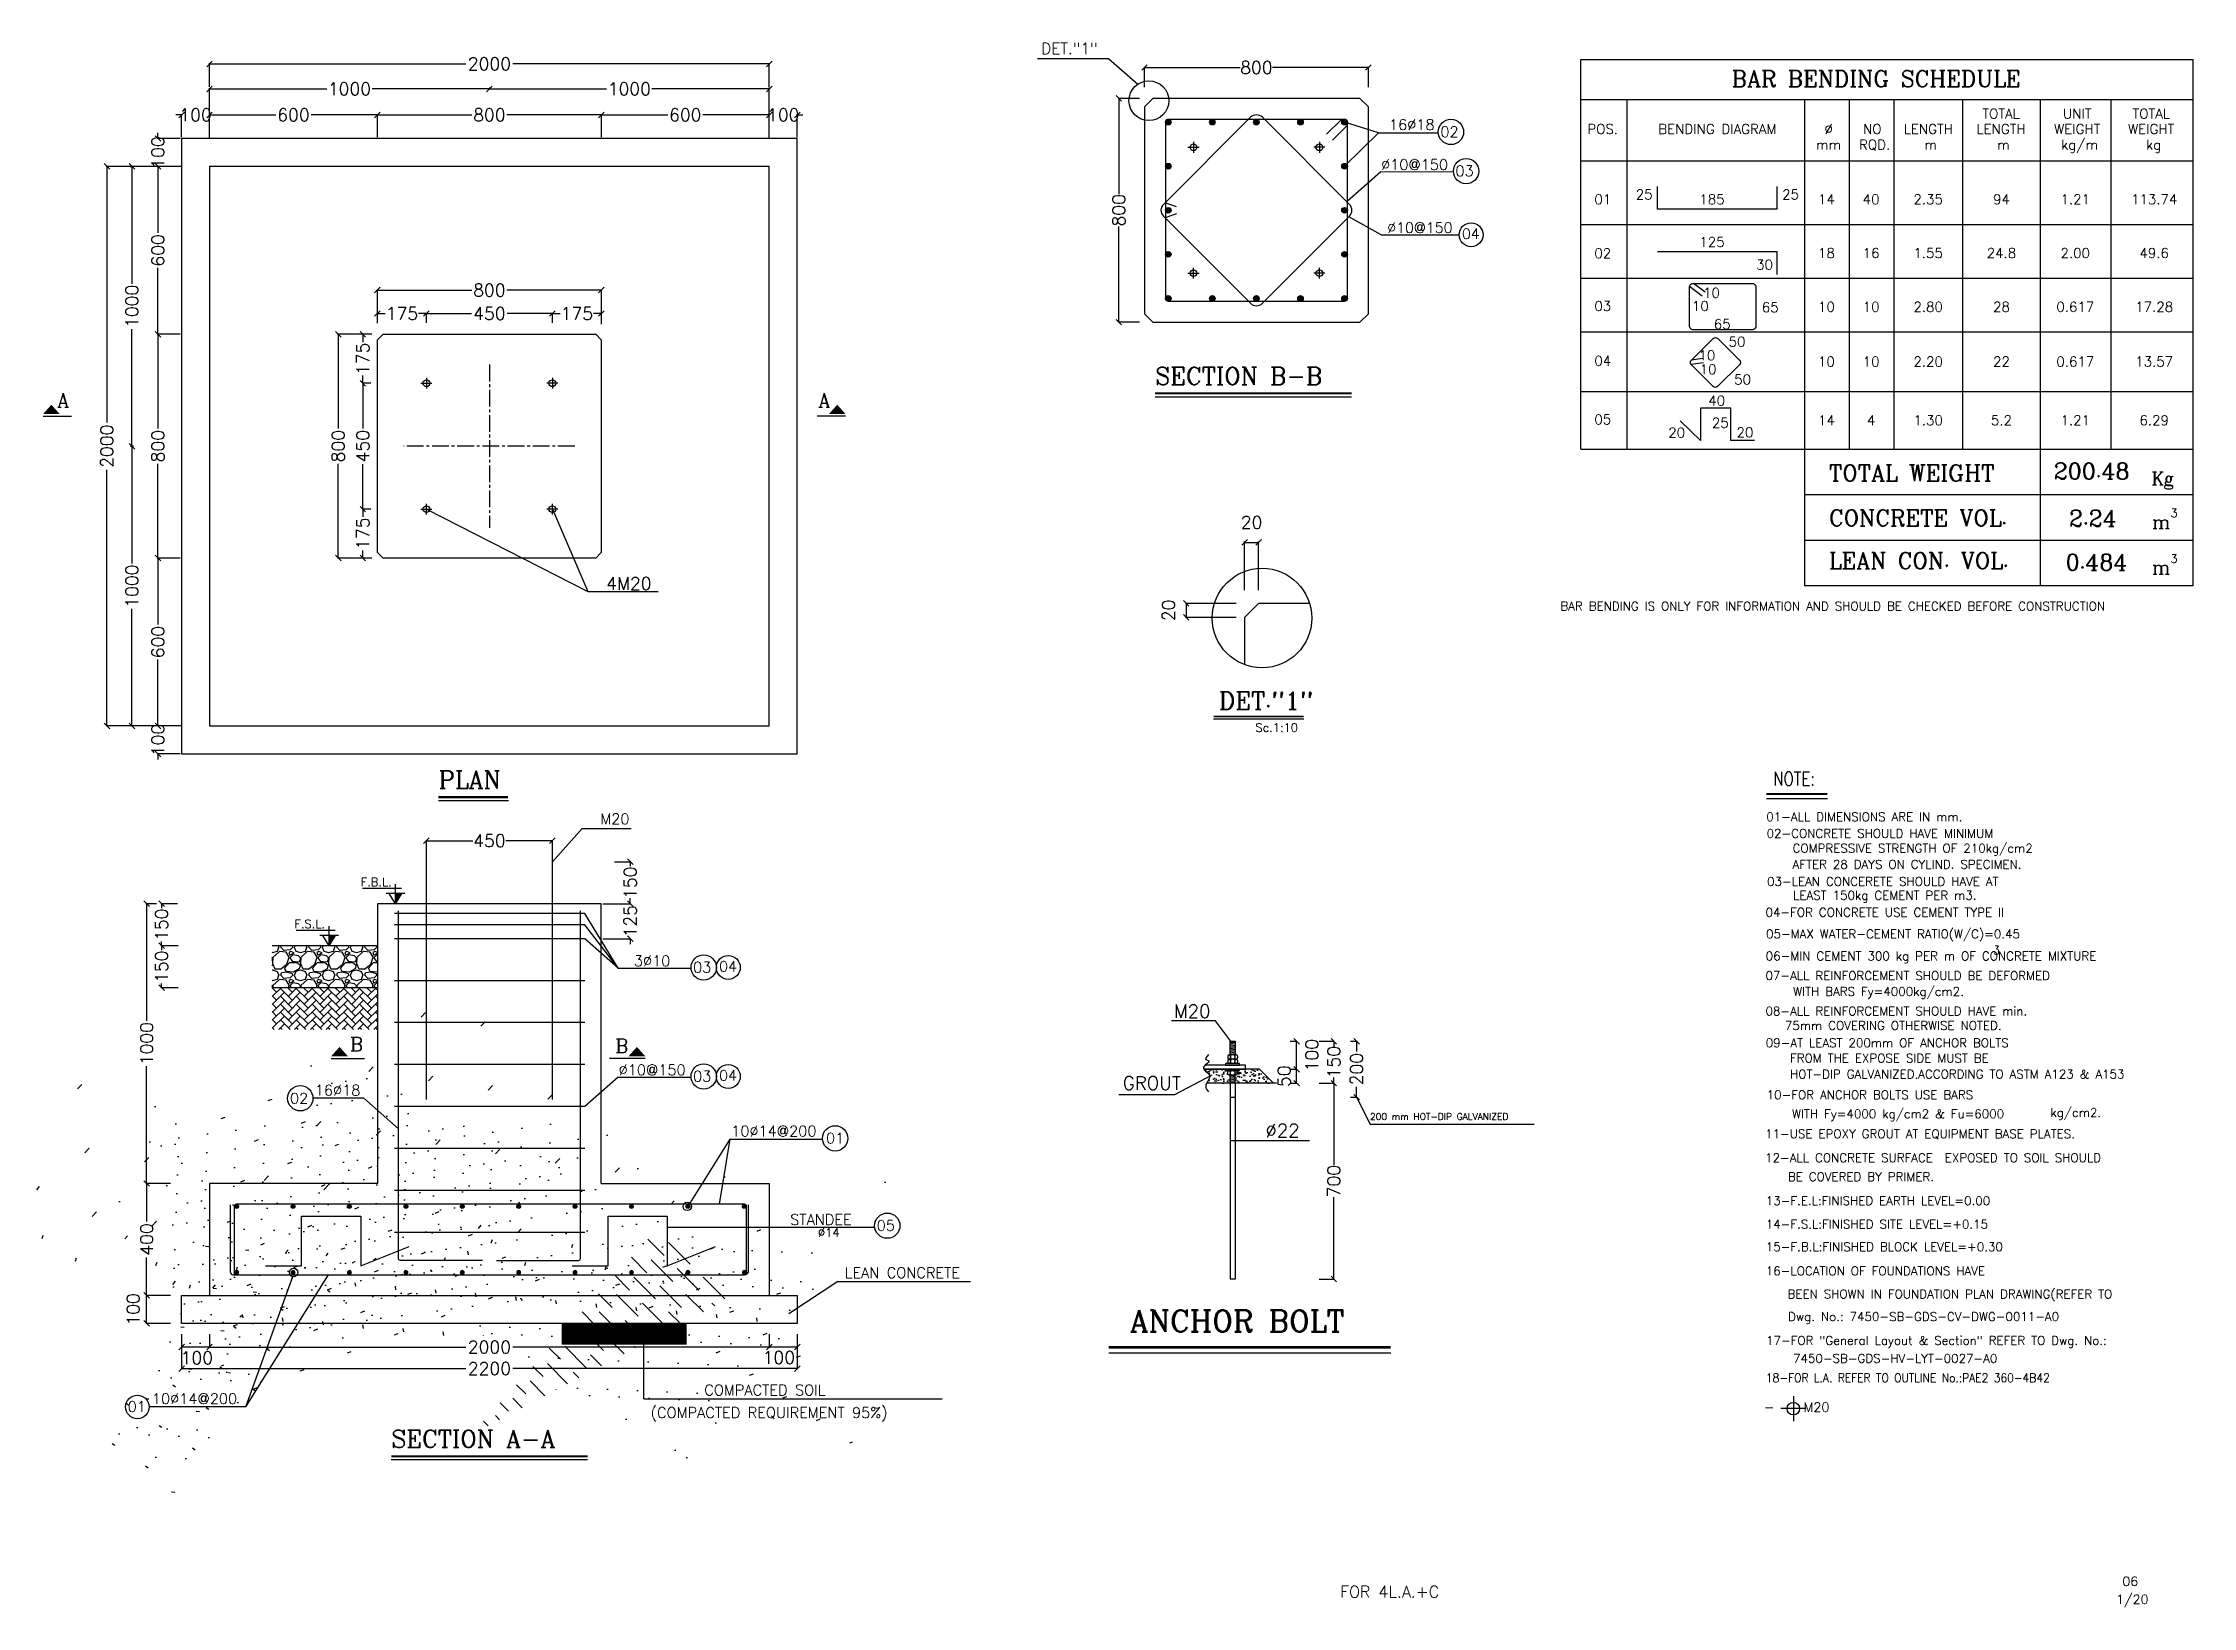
# Model space of a CAD drawing. Extents: x 12620 to 20302, y -3892 to 1698.
import ezdxf
from ezdxf.enums import TextEntityAlignment as Align

# ---------------------------------------------------------------- set-up
doc = ezdxf.new("R2010")
doc.units = 0
doc.header["$LTSCALE"] = 8
doc.header["$MEASUREMENT"] = 0
doc.linetypes.add('CENTER2', pattern=[1.125, 0.75, -0.125, 0.125, -0.125])
doc.layers.get('0').update_dxf_attribs({"linetype": 'CONTINUOUS'})
doc.layers.get('Defpoints').update_dxf_attribs({"linetype": 'CONTINUOUS'})
for name, color, linetype in [('1', 1, 'CONTINUOUS'), ('11', 1, 'CENTER2'), ('2', 2, 'CONTINUOUS'), ('3', 3, 'CONTINUOUS'), ('4', 4, 'CONTINUOUS')]:
    doc.layers.add(name, color=color, linetype=linetype)
doc.styles.add('1-25', font='romans.shx', dxfattribs={"width": 0.8, "height": 38})
doc.styles.add('ROMANC', font='romanc.shx', dxfattribs={"height": 1500})
doc.styles.add('romans', font='romanc.shx', dxfattribs={"height": 45})
doc.dimstyles.new('1', dxfattribs={"dimtxt": 0.18, "dimasz": 20, "dimexe": 0.18, "dimexo": 0.0625, "dimgap": 0.09, "dimtad": 0, "dimdec": 4, "dimdsep": 46, "dimtxsty": 'romans', "dimblk": 'OBLIQUE', "dimcen": 0.09, "dimclrd": 1, "dimclre": 1, "dimclrt": 2, "dimadec": 0, "dimazin": 0, "dimtfac": 1, "dimtdec": 4, "dimtix": 1, "dimtofl": 0, "dimtmove": 2, "dimatfit": 3, "dimfxl": 1, "dimtolj": 1, "dimtzin": 0, "dimarcsym": 0})
doc.dimstyles.new('MY SYLE', dxfattribs={"dimscale": 0, "dimtxt": 40, "dimasz": 20, "dimexe": 2.5, "dimexo": 5, "dimgap": 5, "dimtad": 0, "dimdec": 4, "dimdsep": 46, "dimtxsty": 'romans', "dimblk1": 'OBLIQUE', "dimblk2": 'OBLIQUE', "dimsah": 1, "dimcen": 2.5, "dimclrd": 1, "dimclre": 1, "dimclrt": 2, "dimadec": 0, "dimazin": 0, "dimtfac": 0.2, "dimtdec": 4, "dimtix": 1, "dimtofl": 0, "dimtmove": 2, "dimatfit": 3, "dimfxl": 1, "dimtolj": 1, "dimarcsym": 0})

msp = doc.modelspace()

# ---------------------------------------------------------------- texts
at = {"layer": '2', "color": 2}
for s, height, style, p in [('DET."1"', 40, 'ROMANC', (16186.31286, 1658.25242)), ('16%%C18', 38, 'romans', (17429.09061, 1387.334)), ('02', 38, 'romans', (17612.72821, 1361.91643)), ('%%C10@150', 38, 'romans', (17400.93522, 1244.38775)), ('03', 38, 'romans', (17666.80288, 1221.85075)), ('%%C10@150', 37, 'romans', (17423.0861, 1019.61792)), ('04', 37, 'romans', (17689.91931, 997.8213)), ('SECTION B-B', 62.5, 'ROMANC', (16594.01927, 476.79016)), ('A', 50, 'romans', (12670.23413, 396.19331)), ('A', 50, 'romans', (15389.8322, 396.19331)), ('40', 35.0784, 'romans', (18570.16352, 402.08623)), ('20', 35.0784, 'romans', (18427.30035, 287.73735)), ('25', 35.0784, 'romans', (18582.97753, 323.07331)), ('20', 35.0784, 'romans', (18671.06869, 288.6792)), ('TOTAL WEIGHT', 58.464, 'ROMANC', (19001.3131, 131.81405)), ('200.48', 58.464, 'ROMANC', (19804.53083, 138.76553)), ('Kg', 46.7712, 'ROMANC', (20153.10833, 119.00882)), ('CONCRETE VOL.', 58.464, 'ROMANC', (19001.3131, -28.60693)), ('2.24', 58.464, 'ROMANC', (19859.10376, -30.28945)), ('3', 29.232, 'ROMANC', (20221.63726, 3.23538)), ('m', 46.7712, 'ROMANC', (20155.1914, -37.15119)), ('LEAN CON. VOL.', 58.464, 'ROMANC', (19001.3131, -181.51954)), ('0.484', 58.464, 'ROMANC', (19846.90418, -187.00436)), ('3', 29.232, 'ROMANC', (20221.63726, -159.64956)), ('4M20', 45, 'romans', (14632.17974, -256.54632)), ('m', 46.7712, 'ROMANC', (20155.1914, -200.03614)), ('BAR BENDING IS ONLY FOR INFORMATION AND SHOULD BE CHECKED BEFORE CONSTRUCTION', 31.08, 'romans', (18041.76111, -330.20123)), ('DET."1"', 62.5, 'ROMANC', (16821.32607, -683.75654)), ('Sc.1:10', 30, 'romans', (16952.27739, -763.80937)), ('PLAN', 62.5, 'ROMANC', (14033.20055, -966.2863)), ('M20', 38, 'romans', (14611.17965, -1094.1899)), ('01-ALL DIMENSIONS ARE IN mm.', 31.08, 'romans', (18777.30145, -1083.25997)), ('02-CONCRETE SHOULD HAVE MINIMUM', 31.08, 'romans', (18778.48116, -1142.67964)), ('AFTER 28 DAYS ON CYLIND. SPECIMEN.', 31.08, 'romans', (18871.45863, -1253.32684)), ('COMPRESSIVE STRENGTH OF 210kg/cm2', 31.08, 'romans', (18871.45863, -1195.72594)), ('F.B.L.', 30, 'romans', (13755.28565, -1315.73271)), ('03-LEAN CONCERETE SHOULD HAVE AT ', 31.08, 'romans', (18780.15456, -1314.62617)), ('LEAST 150kg CEMENT PER m3.', 31.08, 'romans', (18873.13203, -1364.02873)), ('F.S.L.', 30, 'romans', (13518.28259, -1465.73271)), ('04-FOR CONCRETE USE CEMENT TYPE II', 31.08, 'romans', (18774.68525, -1424.82966)), ('05-MAX WATER-CEMENT RATIO(W/C)=0.45', 31.08, 'romans', (18776.68946, -1502.14579)), ('3%%C10', 38, 'romans', (14731.16688, -1601.947)), ('03', 38, 'romans', (14942.57369, -1624.48399)), ('04', 37, 'romans', (15035.92187, -1621.11942)), ('06-MIN CEMENT 300 kg PER m OF CONCRETE MIXTURE', 31.08, 'romans', (18775.22491, -1580.84922)), ('07-ALL REINFORCEMENT SHOULD BE DEFORMED', 31.08, 'romans', (18774.63411, -1651.11968)), ('WITH BARS Fy=4000kg/cm2.', 31.08, 'romans', (18873.31781, -1707.72362)), ('08-ALL REINFORCEMENT SHOULD HAVE min.', 31.08, 'romans', (18774.63411, -1777.72429)), ('75mm COVERING OTHERWISE NOTED.', 31.08, 'romans', (18844.14008, -1829.48927)), ('B', 50, 'romans', (13716.54943, -1905.88777)), ('B', 50, 'romans', (14664.38651, -1911.00947)), ('09-AT LEAST 200mm OF ANCHOR BOLTS', 31.08, 'romans', (18775.33048, -1891.47564)), ('FROM THE EXPOSE SIDE MUST BE ', 31.08, 'romans', (18862.18379, -1946.08565)), ('%%C10@150', 38, 'romans', (14676.70603, -1991.64904)), ('03', 38, 'romans', (14942.57369, -2014.18603)), ('04', 37, 'romans', (15035.92187, -2010.82146)), ('HOT-DIP GALVANIZED.ACCORDING TO ASTM A123 & A153', 31.08, 'romans', (18862.18379, -2003.06939)), ('02', 38, 'romans', (13502.32306, -2093.10948)), ('16%%C18', 38, 'romans', (13591.06858, -2064.19682)), ('10-FOR ANCHOR BOLTS USE BARS', 31.08, 'romans', (18778.77022, -2077.22229)), ('WITH Fy=4000 kg/cm2 & Fu=6000', 31.08, 'romans', (18869.30348, -2145.14631)), ('kg/cm2. ', 31.08, 'romans', (19792.70204, -2140.50878)), ('10%%C14@200', 38, 'romans', (15079.05584, -2210.10731)), ('01', 38, 'romans', (15417.56766, -2235.52489)), ('11-USE EPOXY GROUT AT EQUIPMENT BASE PLATES.', 31.08, 'romans', (18773.26452, -2216.69126)), ('12-ALL CONCRETE SURFACE  EXPOSED TO SOIL SHOULD ', 31.08, 'romans', (18773.262, -2302.13018)), (' BE COVERED BY PRIMER.', 31.08, 'romans', (18833.19474, -2369.81309)), ('13-F.E.L:FINISHED EARTH LEVEL=0.00', 31.08, 'romans', (18775.6499, -2455.63274)), ('STANDEE', 38, 'romans', (15289.66853, -2526.55299)), ('05', 38, 'romans', (15598.60909, -2547.62856)), ('14-F.S.L:FINISHED SITE LEVEL=+0.15', 31.08, 'romans', (18775.6499, -2539.3837)), ('%%C14', 30, 'romans', (15388.82733, -2568.65907)), ('15-F.B.L:FINISHED BLOCK LEVEL=+0.30', 31.08, 'romans', (18775.6499, -2620.1529)), ('LEAN CONCRETE', 38, 'romans', (15484.79714, -2716.65922)), ('16-LOCATION OF FOUNDATIONS HAVE', 31.08, 'romans', (18775.6499, -2706.64984)), (' BEEN SHOWN IN FOUNDATION PLAN DRAWING(REFER TO ', 31.08, 'romans', (18832.26194, -2789.23756)), (' Dwg. No.: 7450-SB-GDS-CV-DWG-0011-A0', 31.08, 'romans', (18834.05094, -2869.98943)), ('17-FOR "General Layout & Section" REFER TO Dwg. No.:', 31.08, 'romans', (18776.68946, -2955.22003)), ('7450-SB-GDS-HV-LYT-0027-A0', 31.08, 'romans', (18872.94921, -3019.2611)), ('10%%C14@200', 38, 'romans', (13009.06253, -3166.68664)), ('COMPACTED SOIL', 38, 'romans', (14982.70003, -3135.90891)), ('01', 38, 'romans', (12922.49383, -3195.16196)), ('(COMPACTED REQUIREMENT 95%%%)', 38, 'romans', (14790.90935, -3216.57146)), ('-    M20', 33.8688, 'ROMANC', (18768.528, -3195.17445)), ('SECTION A-A', 62.5, 'ROMANC', (13864.42798, -3322.25289)), ('FOR 4L.A.+C ', 41.5557415, 'romans', (17254.43853, -3858.85428)), ('06', 32.920385, 'romans', (20049.7904, -3816.95353)), ('1/20', 32.920385, 'romans', (20027.21083, -3881.4559))]:
    msp.add_text(s, height=height, dxfattribs=dict(at, style=style)).set_placement(p)
for s, height, style, p in [('BAR BENDING SCHEDULE', 58.464, 'ROMANC', (19169.60902, 1570.39665, -350.784)), ('TOTAL', 35.0784, 'romans', (19616.25667, 1445.91779, -350.784)), ('UNIT', 35.0784, 'romans', (19888.50215, 1445.91779, -350.784)), ('TOTAL', 35.0784, 'romans', (20152.80384, 1445.91779, -350.784)), ('POS.', 35.0784, 'romans', (18193.03628, 1390.56124, -350.784)), ('BENDING DIAGRAM', 35.0784, 'romans', (18602.7737, 1390.56124, -350.784)), ('%%c', 35.0784, 'romans', (19000.08316, 1390.56124, -350.784)), ('NO', 35.0784, 'romans', (19155.97074, 1390.56124, -350.784)), ('LENGTH', 35.0784, 'romans', (19356.46335, 1390.56124, -350.784)), ('LENGTH', 35.0784, 'romans', (19616.25667, 1390.56124, -350.784)), ('WEIGHT', 35.0784, 'romans', (19888.50215, 1390.56124, -350.784)), ('WEIGHT', 35.0784, 'romans', (20152.80384, 1390.56124, -350.784)), ('mm', 35.0784, 'romans', (19000.08316, 1334.55534, -350.784)), ('RQD.', 35.0784, 'romans', (19164.35253, 1334.55534, -350.784)), ('m', 35.0784, 'romans', (19364.84514, 1334.55534, -350.784)), ('m', 35.0784, 'romans', (19624.63846, 1334.55534, -350.784)), ('kg/m', 35.0784, 'romans', (19896.88394, 1334.55534, -350.784)), ('kg', 35.0784, 'romans', (20161.18563, 1334.55534, -350.784)), ('01', 35.0784, 'romans', (18193.03628, 1139.32532, -350.784)), ('25', 35.0784, 'romans', (18341.21385, 1156.68085, -350.784)), ('185', 35.0784, 'romans', (18583.38757, 1139.32532, -350.784)), ('25', 35.0784, 'romans', (18864.21906, 1156.68085, -350.784)), ('14', 35.0784, 'romans', (18992.27949, 1139.32532, -350.784)), ('40', 35.0784, 'romans', (19151.93394, 1139.32532, -350.784)), ('2.35', 35.0784, 'romans', (19355.72815, 1139.32532, -350.784)), ('94', 35.0784, 'romans', (19617.62401, 1139.32532, -350.784)), ('1.21', 35.0784, 'romans', (19881.45683, 1139.32532, -350.784)), ('113.74', 35.0784, 'romans', (20163.43787, 1139.32532, -350.784)), ('125', 35.0784, 'romans', (18583.38757, 986.90388, -350.784)), ('02', 35.0784, 'romans', (18193.03628, 946.24801, -350.784)), ('30', 35.0784, 'romans', (18771.13121, 905.81771, -350.784)), ('18', 35.0784, 'romans', (18992.27949, 947.20837, -350.784)), ('16', 35.0784, 'romans', (19151.93394, 947.20837, -350.784)), ('1.55', 35.0784, 'romans', (19355.72815, 947.20837, -350.784)), ('24.8', 35.0784, 'romans', (19617.62401, 947.20837, -350.784)), ('2.00', 35.0784, 'romans', (19881.45683, 947.20837, -350.784)), ('49.6', 35.0784, 'romans', (20163.43787, 947.20837, -350.784)), ('03', 35.0784, 'romans', (18193.03628, 757.87419, -350.784)), ('10', 35.0784, 'romans', (18541.71438, 757.81445, -350.784)), ('10', 35.0784, 'romans', (18581.65729, 805.29998, -350.784)), ('65', 35.0784, 'romans', (18791.545, 753.54081, -350.784)), ('10', 35.0784, 'romans', (18992.27949, 755.09143, -350.784)), ('10', 35.0784, 'romans', (19151.93394, 755.09143, -350.784)), ('2.80', 35.0784, 'romans', (19355.72815, 755.09143, -350.784)), ('28', 35.0784, 'romans', (19617.62401, 755.09143, -350.784)), ('0.617', 35.0784, 'romans', (19881.45683, 755.09143, -350.784)), ('17.28', 35.0784, 'romans', (20163.43787, 755.09143, -350.784)), ('65', 35.0784, 'romans', (18620.03516, 693.23606, -350.784)), ('50', 35.0784, 'romans', (18672.79439, 630.5371, -280.6272)), ('04', 35.0784, 'romans', (18193.03628, 562.23483, -350.784)), ('10', 35.0784, 'romans', (18565.17451, 581.47603, -280.6272)), ('10', 35.0784, 'romans', (18569.44125, 532.01903, -280.6272)), ('10', 35.0784, 'romans', (18992.27949, 559.45207, -350.784)), ('10', 35.0784, 'romans', (19151.93394, 559.45207, -350.784)), ('2.20', 35.0784, 'romans', (19355.72815, 559.45207, -350.784)), ('22', 35.0784, 'romans', (19617.62401, 559.45207, -350.784)), ('0.617', 35.0784, 'romans', (19881.45683, 559.45207, -350.784)), ('13.57', 35.0784, 'romans', (20163.43787, 559.45207, -350.784)), ('50', 35.0784, 'romans', (18692.89786, 495.34912, -280.6272)), ('05', 35.0784, 'romans', (18193.03628, 352.42803, -350.784)), ('14', 35.0784, 'romans', (18992.27949, 349.64527, -350.784)), ('4', 35.0784, 'romans', (19151.93394, 349.64527, -350.784)), ('1.30', 35.0784, 'romans', (19355.72815, 349.64527, -350.784)), ('5.2', 35.0784, 'romans', (19617.62401, 349.64527, -350.784)), ('1.21', 35.0784, 'romans', (19881.45683, 349.64527, -350.784)), ('6.29', 35.0784, 'romans', (20163.43787, 349.64527, -350.784))]:
    msp.add_text(s, height=height, dxfattribs=dict(at, style=style)).set_placement(p, align=Align.MIDDLE_CENTER)
for s, height, style, width, p in [('NOTE:', 49.010005, 'ROMANC', 0.8, (18801.92493, -956.43636)), ('3', 31.08, 'romans', 0.8, (19589.51698, -1560.43418)), ('18-FOR L.A. REFER TO OUTLINE No.:PAE2 360-4B42', 31.08, 'romans', 0.9, (18776.08347, -3088.78839))]:
    msp.add_text(s, height=height, dxfattribs=dict(at, style=style, width=width)).set_placement(p)
at = {"layer": '2', "color": 2, "linetype": 'ByBlock'}
for s, height, style, p in [('M20', 47.5, '1-25', (16660.92765, -1786.78379)), ('GROUT', 47.5, '1-25', (16478.08599, -2043.31389)), ('200 mm HOT-DIP GALVANIZED', 23.75, '1-25', (17361.59461, -2151.06518)), ('%%C22', 47.5, '1-25', (16987.87249, -2213.27977)), ('ANCHOR BOLT', 78.125, 'ROMANC', (16503.21992, -2909.02732))]:
    msp.add_text(s, height=height, dxfattribs=dict(at, style=style)).set_placement(p)

# ---------------------------------------------------------------- blocks, each defined once
blk = doc.blocks.new('_OBLIQUE')
at = {"color": 0, "linetype": 'ByBlock'}
blk.add_line((-0.5, -0.5), (0.5, 0.5), dxfattribs=at)
blk = doc.blocks.new('*D3')
at = {"color": 1, "lineweight": -2, "transparency": 16777216}
for p, q in [((13814.9, 705.2), (13814.9, 817.5)), ((13814.9, 815), (14152, 815)), ((14614.9, 815), (14277.7, 815)), ((14614.9, 705.2), (14614.9, 817.5))]:
    blk.add_line(p, q, dxfattribs=at)
at = {"layer": 'Defpoints', "color": 0, "transparency": 16777216}
for p in [(14614.9, 815), (13814.9, 700.2), (14614.9, 700.2)]:
    blk.add_point(p, dxfattribs=at)
at = {"color": 1, "lineweight": -2, "transparency": 16777216, "xscale": 20, "yscale": 20, "zscale": 20, "rotation": 180}
blk.add_blockref('_OBLIQUE', (13814.9, 815), dxfattribs=at)
at = {"color": 1, "lineweight": -2, "transparency": 16777216, "xscale": 20, "yscale": 20, "zscale": 20}
blk.add_blockref('_OBLIQUE', (14614.9, 815), dxfattribs=at)
at = {"color": 2, "transparency": 16777216, "insert": (14214.9, 815), "char_height": 45, "attachment_point": 5, "style": 'romans'}
blk.add_mtext('\\A1;800', dxfattribs=at)
blk = doc.blocks.new('*D4')
at = {"color": 1, "lineweight": -2, "transparency": 16777216}
for p, q in [((13989.9, 714.5), (13989.9, 733.9)), ((13989.9, 731.4), (14150.9, 731.4)), ((14439.9, 731.4), (14278.8, 731.4)), ((14439.9, 714.5), (14439.9, 733.9))]:
    blk.add_line(p, q, dxfattribs=at)
at = {"layer": 'Defpoints', "color": 0, "transparency": 16777216}
for p in [(13989.9, 709.5), (14439.9, 731.4), (14439.9, 709.5)]:
    blk.add_point(p, dxfattribs=at)
at = {"color": 1, "lineweight": -2, "transparency": 16777216, "xscale": 20, "yscale": 20, "zscale": 20, "rotation": 180}
blk.add_blockref('_OBLIQUE', (13989.9, 731.4), dxfattribs=at)
at = {"color": 1, "lineweight": -2, "transparency": 16777216, "xscale": 20, "yscale": 20, "zscale": 20}
blk.add_blockref('_OBLIQUE', (14439.9, 731.4), dxfattribs=at)
at = {"color": 2, "transparency": 16777216, "insert": (14214.9, 731.4), "char_height": 45, "attachment_point": 5, "style": 'romans'}
blk.add_mtext('\\A1;450', dxfattribs=at)
blk = doc.blocks.new('*D5')
at = {"color": 1, "lineweight": -2, "transparency": 16777216}
for p, q in [((13785.3, 481.9), (13760.3, 481.9)), ((13762.8, 481.9), (13762.8, 320.8)), ((13762.8, 31.9), (13762.8, 192.9)), ((13791.6, 31.9), (13760.3, 31.9))]:
    blk.add_line(p, q, dxfattribs=at)
at = {"layer": 'Defpoints', "color": 0, "transparency": 16777216}
for p in [(13790.3, 481.9), (13762.8, 31.9), (13796.6, 31.9)]:
    blk.add_point(p, dxfattribs=at)
at = {"color": 1, "lineweight": -2, "transparency": 16777216, "xscale": 20, "yscale": 20, "zscale": 20}
for p, rotation in [((13762.8, 481.9), 90), ((13762.8, 31.9), 270)]:
    blk.add_blockref('_OBLIQUE', p, dxfattribs=dict(at, rotation=rotation))
at = {"color": 2, "transparency": 16777216, "insert": (13762.8, 256.9), "char_height": 45, "attachment_point": 5, "rotation": 90, "style": 'romans'}
blk.add_mtext('\\A1;450', dxfattribs=at)
blk = doc.blocks.new('*D6')
at = {"color": 1, "lineweight": -2, "transparency": 16777216}
for p, q in [((13794.5, 656.9), (13672.3, 656.9)), ((13674.8, 656.9), (13674.8, 319.7)), ((13674.8, -143.1), (13674.8, 194)), ((13794.5, -143.1), (13672.3, -143.1))]:
    blk.add_line(p, q, dxfattribs=at)
at = {"layer": 'Defpoints', "color": 0, "transparency": 16777216}
for p in [(13799.5, 656.9), (13674.8, -143.1), (13799.5, -143.1)]:
    blk.add_point(p, dxfattribs=at)
at = {"color": 1, "lineweight": -2, "transparency": 16777216, "xscale": 20, "yscale": 20, "zscale": 20}
for p, rotation in [((13674.8, 656.9), 90), ((13674.8, -143.1), 270)]:
    blk.add_blockref('_OBLIQUE', p, dxfattribs=dict(at, rotation=rotation))
at = {"color": 2, "transparency": 16777216, "insert": (13674.8, 256.9), "char_height": 45, "attachment_point": 5, "rotation": 90, "style": 'romans'}
blk.add_mtext('\\A1;800', dxfattribs=at)
blk = doc.blocks.new('*D7')
at = {"color": 1, "lineweight": -2, "transparency": 16777216}
for p, q in [((13075, -2778.6), (12987.8, -2778.6)), ((12990.3, -2878.6), (12990.3, -2778.6)), ((13075, -2878.6), (12987.8, -2878.6))]:
    blk.add_line(p, q, dxfattribs=at)
at = {"layer": 'Defpoints', "color": 0, "transparency": 16777216}
for p in [(12990.3, -2778.6), (13080, -2778.6), (13080, -2878.6)]:
    blk.add_point(p, dxfattribs=at)
at = {"color": 1, "lineweight": -2, "transparency": 16777216, "xscale": 20, "yscale": 20, "zscale": 20}
for p, rotation in [((12990.3, -2778.6), 90), ((12990.3, -2878.6), 270)]:
    blk.add_blockref('_OBLIQUE', p, dxfattribs=dict(at, rotation=rotation))
at = {"color": 2, "transparency": 16777216, "insert": (12942.3, -2828.6), "char_height": 45, "attachment_point": 5, "rotation": 90, "style": 'romans'}
blk.add_mtext('\\A1;100', dxfattribs=at)
blk = doc.blocks.new('*D8')
at = {"color": 1, "lineweight": -2, "transparency": 16777216}
for p, q in [((13075, -2378.6), (12987.8, -2378.6)), ((12990.3, -2378.6), (12990.3, -2514.7)), ((12990.3, -2778.6), (12990.3, -2642.6)), ((13075, -2778.6), (12987.8, -2778.6))]:
    blk.add_line(p, q, dxfattribs=at)
at = {"layer": 'Defpoints', "color": 0, "transparency": 16777216}
for p in [(12990.3, -2378.6), (13080, -2378.6), (13080, -2778.6)]:
    blk.add_point(p, dxfattribs=at)
at = {"color": 1, "lineweight": -2, "transparency": 16777216, "xscale": 20, "yscale": 20, "zscale": 20}
for p, rotation in [((12990.3, -2378.6), 90), ((12990.3, -2778.6), 270)]:
    blk.add_blockref('_OBLIQUE', p, dxfattribs=dict(at, rotation=rotation))
at = {"color": 2, "transparency": 16777216, "insert": (12990.3, -2578.6), "char_height": 45, "attachment_point": 5, "rotation": 90, "style": 'romans'}
blk.add_mtext('\\A1;400', dxfattribs=at)
blk = doc.blocks.new('*D9')
at = {"color": 1, "lineweight": -2, "transparency": 16777216}
for p, q in [((13024.9, -1378.6), (12987.8, -1378.6)), ((12990.3, -1378.6), (12990.3, -1797.6)), ((12990.3, -2378.6), (12990.3, -1959.7)), ((13070, -2378.6), (12987.8, -2378.6))]:
    blk.add_line(p, q, dxfattribs=at)
at = {"layer": 'Defpoints', "color": 0, "transparency": 16777216}
for p in [(12990.3, -1378.6), (13029.9, -1378.6), (13075, -2378.6)]:
    blk.add_point(p, dxfattribs=at)
at = {"color": 1, "lineweight": -2, "transparency": 16777216, "xscale": 20, "yscale": 20, "zscale": 20}
for p, rotation in [((12990.3, -1378.6), 90), ((12990.3, -2378.6), 270)]:
    blk.add_blockref('_OBLIQUE', p, dxfattribs=dict(at, rotation=rotation))
at = {"color": 2, "transparency": 16777216, "insert": (12990.3, -1878.6), "char_height": 45, "attachment_point": 5, "rotation": 90, "style": 'romans'}
blk.add_mtext('\\A1;1000', dxfattribs=at)
blk = doc.blocks.new('*D10')
at = {"color": 1, "lineweight": -2, "transparency": 16777216}
for p, q in [((15214.9, -2917.1), (15214.9, -2965.6)), ((15314.9, -2917.1), (15314.9, -2965.6)), ((15314.9, -2963.1), (15214.9, -2963.1))]:
    blk.add_line(p, q, dxfattribs=at)
at = {"layer": 'Defpoints', "color": 0, "transparency": 16777216}
for p in [(15214.9, -2912.1), (15314.9, -2912.1), (15214.9, -2963.1)]:
    blk.add_point(p, dxfattribs=at)
at = {"color": 1, "lineweight": -2, "transparency": 16777216, "xscale": 20, "yscale": 20, "zscale": 20, "rotation": 180}
blk.add_blockref('_OBLIQUE', (15214.9, -2963.1), dxfattribs=at)
at = {"color": 1, "lineweight": -2, "transparency": 16777216, "xscale": 20, "yscale": 20, "zscale": 20}
blk.add_blockref('_OBLIQUE', (15314.9, -2963.1), dxfattribs=at)
at = {"color": 2, "transparency": 16777216, "insert": (15249, -3000.4), "char_height": 45, "attachment_point": 5, "style": 'romans'}
blk.add_mtext('\\A1;100', dxfattribs=at)
blk = doc.blocks.new('*D11')
at = {"color": 1, "lineweight": -2, "transparency": 16777216}
for p, q in [((13214.9, -2922.1), (13214.9, -2965.6)), ((13214.9, -2963.1), (14130.6, -2963.1)), ((15214.9, -2963.1), (14299.1, -2963.1)), ((15214.9, -2922.1), (15214.9, -2965.6))]:
    blk.add_line(p, q, dxfattribs=at)
at = {"layer": 'Defpoints', "color": 0, "transparency": 16777216}
for p in [(13214.9, -2917.1), (15214.9, -2917.1), (13214.9, -2963.1)]:
    blk.add_point(p, dxfattribs=at)
at = {"color": 1, "lineweight": -2, "transparency": 16777216, "xscale": 20, "yscale": 20, "zscale": 20, "rotation": 180}
blk.add_blockref('_OBLIQUE', (13214.9, -2963.1), dxfattribs=at)
at = {"color": 1, "lineweight": -2, "transparency": 16777216, "xscale": 20, "yscale": 20, "zscale": 20}
blk.add_blockref('_OBLIQUE', (15214.9, -2963.1), dxfattribs=at)
at = {"color": 2, "transparency": 16777216, "insert": (14214.9, -2963.1), "char_height": 45, "attachment_point": 5, "style": 'romans'}
blk.add_mtext('\\A1;2000', dxfattribs=at)
blk = doc.blocks.new('*D12')
at = {"color": 1, "lineweight": -2, "transparency": 16777216}
for p, q in [((13114.9, -2917.1), (13114.9, -2965.6)), ((13214.9, -2917.1), (13214.9, -2965.6)), ((13214.9, -2963.1), (13114.9, -2963.1))]:
    blk.add_line(p, q, dxfattribs=at)
at = {"layer": 'Defpoints', "color": 0, "transparency": 16777216}
for p in [(13114.9, -2912.1), (13214.9, -2912.1), (13114.9, -2963.1)]:
    blk.add_point(p, dxfattribs=at)
at = {"color": 1, "lineweight": -2, "transparency": 16777216, "xscale": 20, "yscale": 20, "zscale": 20, "rotation": 180}
blk.add_blockref('_OBLIQUE', (13114.9, -2963.1), dxfattribs=at)
at = {"color": 1, "lineweight": -2, "transparency": 16777216, "xscale": 20, "yscale": 20, "zscale": 20}
blk.add_blockref('_OBLIQUE', (13214.9, -2963.1), dxfattribs=at)
at = {"color": 2, "transparency": 16777216, "insert": (13169.5, -3001.8), "char_height": 45, "attachment_point": 5, "style": 'romans'}
blk.add_mtext('\\A1;100', dxfattribs=at)
blk = doc.blocks.new('*D13')
at = {"color": 1, "lineweight": -2, "transparency": 16777216}
for p, q in [((13114.9, -2943.2), (13114.9, -3042.6)), ((15314.9, -2945.6), (15314.9, -3042.6)), ((13114.9, -3040.1), (14130.6, -3040.1)), ((15314.9, -3040.1), (14299.1, -3040.1))]:
    blk.add_line(p, q, dxfattribs=at)
at = {"layer": 'Defpoints', "color": 0, "transparency": 16777216}
for p in [(13114.9, -2938.2), (15314.9, -2940.6), (13114.9, -3040.1)]:
    blk.add_point(p, dxfattribs=at)
at = {"color": 1, "lineweight": -2, "transparency": 16777216, "xscale": 20, "yscale": 20, "zscale": 20, "rotation": 180}
blk.add_blockref('_OBLIQUE', (13114.9, -3040.1), dxfattribs=at)
at = {"color": 1, "lineweight": -2, "transparency": 16777216, "xscale": 20, "yscale": 20, "zscale": 20}
blk.add_blockref('_OBLIQUE', (15314.9, -3040.1), dxfattribs=at)
at = {"color": 2, "transparency": 16777216, "insert": (14214.9, -3040.1), "char_height": 45, "attachment_point": 5, "style": 'romans'}
blk.add_mtext('\\A1;2200', dxfattribs=at)
blk = doc.blocks.new('*D14')
at = {"color": 1, "lineweight": -2, "transparency": 16777216}
for p, q in [((13989.9, -1228.6), (13989.9, -1152.9)), ((13989.9, -1153.1), (14155.8, -1153.1)), ((14439.9, -1153.1), (14273.9, -1153.1)), ((14439.9, -1228.6), (14439.9, -1152.9))]:
    blk.add_line(p, q, dxfattribs=at)
at = {"layer": 'Defpoints', "color": 0, "transparency": 16777216}
for p in [(13989.9, -1228.6), (14439.9, -1153.1), (14439.9, -1228.6)]:
    blk.add_point(p, dxfattribs=at)
at = {"color": 1, "lineweight": -2, "transparency": 16777216, "xscale": 20, "yscale": 20, "zscale": 20, "rotation": 180}
blk.add_blockref('_OBLIQUE', (13989.9, -1153.1), dxfattribs=at)
at = {"color": 1, "lineweight": -2, "transparency": 16777216, "xscale": 20, "yscale": 20, "zscale": 20}
blk.add_blockref('_OBLIQUE', (14439.9, -1153.1), dxfattribs=at)
at = {"color": 2, "transparency": 16777216, "insert": (14214.9, -1153.1), "char_height": 45, "attachment_point": 5, "style": 'romans'}
blk.add_mtext('\\A1;450', dxfattribs=at)
blk = doc.blocks.new('*D15')
at = {"color": 1, "lineweight": -2, "transparency": 16777216}
for p, q in [((13100.4, -1378.6), (13041.2, -1378.6)), ((13043.7, -1378.6), (13043.7, -1394)), ((13100.4, -1528.6), (13041.2, -1528.6)), ((13043.7, -1528.6), (13043.7, -1513.3))]:
    blk.add_line(p, q, dxfattribs=at)
at = {"layer": 'Defpoints', "color": 0, "transparency": 16777216}
for p in [(13105.4, -1378.6), (13043.7, -1528.6), (13105.4, -1528.6)]:
    blk.add_point(p, dxfattribs=at)
at = {"color": 1, "lineweight": -2, "transparency": 16777216, "xscale": 20, "yscale": 20, "zscale": 20}
for p, rotation in [((13043.7, -1378.6), 90), ((13043.7, -1528.6), 270)]:
    blk.add_blockref('_OBLIQUE', p, dxfattribs=dict(at, rotation=rotation))
at = {"color": 2, "transparency": 16777216, "insert": (13043.7, -1453.6), "char_height": 45, "attachment_point": 5, "rotation": 90, "style": 'romans'}
blk.add_mtext('\\A1;150', dxfattribs=at)
blk = doc.blocks.new('*D16')
at = {"color": 1, "lineweight": -2, "transparency": 16777216}
for p, q in [((13102.9, -1528.6), (13041.2, -1528.6)), ((13043.7, -1528.6), (13043.7, -1544)), ((13102.9, -1678.6), (13041.2, -1678.6)), ((13043.7, -1678.6), (13043.7, -1663.3))]:
    blk.add_line(p, q, dxfattribs=at)
at = {"layer": 'Defpoints', "color": 0, "transparency": 16777216}
for p in [(13107.9, -1528.6), (13043.7, -1678.6), (13107.9, -1678.6)]:
    blk.add_point(p, dxfattribs=at)
at = {"color": 1, "lineweight": -2, "transparency": 16777216, "xscale": 20, "yscale": 20, "zscale": 20}
for p, rotation in [((13043.7, -1528.6), 90), ((13043.7, -1678.6), 270)]:
    blk.add_blockref('_OBLIQUE', p, dxfattribs=dict(at, rotation=rotation))
at = {"color": 2, "transparency": 16777216, "insert": (13043.7, -1603.6), "char_height": 45, "attachment_point": 5, "rotation": 90, "style": 'romans'}
blk.add_mtext('\\A1;150', dxfattribs=at)
blk = doc.blocks.new('*D17')
at = {"color": 1, "lineweight": -2, "transparency": 16777216}
for p, q in [((13214.9, 1541.5), (13214.9, 1626)), ((13214.9, 1623.5), (14130.6, 1623.5)), ((15214.9, 1623.5), (14299.1, 1623.5)), ((15214.9, 1539), (15214.9, 1626))]:
    blk.add_line(p, q, dxfattribs=at)
at = {"layer": 'Defpoints', "color": 0, "transparency": 16777216}
for p in [(15214.9, 1623.5), (13214.9, 1536.5), (15214.9, 1534)]:
    blk.add_point(p, dxfattribs=at)
at = {"color": 1, "lineweight": -2, "transparency": 16777216, "xscale": 20, "yscale": 20, "zscale": 20, "rotation": 180}
blk.add_blockref('_OBLIQUE', (13214.9, 1623.5), dxfattribs=at)
at = {"color": 1, "lineweight": -2, "transparency": 16777216, "xscale": 20, "yscale": 20, "zscale": 20}
blk.add_blockref('_OBLIQUE', (15214.9, 1623.5), dxfattribs=at)
at = {"color": 2, "transparency": 16777216, "insert": (14214.9, 1623.5), "char_height": 45, "attachment_point": 5, "style": 'romans'}
blk.add_mtext('\\A1;2000', dxfattribs=at)
blk = doc.blocks.new('*D18')
at = {"color": 1, "lineweight": -2, "transparency": 16777216}
for p, q in [((16555.6, 1540.4), (16555.6, 1610.7)), ((16555.6, 1610.5), (16897.6, 1610.5)), ((17355.6, 1610.5), (17013.5, 1610.5)), ((17355.6, 1540.4), (17355.6, 1610.7))]:
    blk.add_line(p, q, dxfattribs=at)
at = {"layer": 'Defpoints', "color": 0, "transparency": 16777216}
for p in [(16555.6, 1540.3), (17355.6, 1610.5), (17355.6, 1540.3)]:
    blk.add_point(p, dxfattribs=at)
at = {"color": 1, "lineweight": -2, "transparency": 16777216, "xscale": 20, "yscale": 20, "zscale": 20, "rotation": 180}
blk.add_blockref('_OBLIQUE', (16555.6, 1610.5), dxfattribs=at)
at = {"color": 1, "lineweight": -2, "transparency": 16777216, "xscale": 20, "yscale": 20, "zscale": 20}
blk.add_blockref('_OBLIQUE', (17355.6, 1610.5), dxfattribs=at)
at = {"color": 2, "transparency": 16777216, "insert": (16955.6, 1610.5), "char_height": 45, "attachment_point": 5, "style": 'romans'}
blk.add_mtext('\\A1;800', dxfattribs=at)
blk = doc.blocks.new('*D19')
at = {"color": 1, "lineweight": -2, "transparency": 16777216}
for p, q in [((16537.3, 1500.3), (16463.8, 1500.3)), ((16464, 1500.3), (16464, 1158.2)), ((16464, 700.3), (16464, 1042.3)), ((16537.3, 700.3), (16463.8, 700.3))]:
    blk.add_line(p, q, dxfattribs=at)
at = {"layer": 'Defpoints', "color": 0, "transparency": 16777216}
for p in [(16537.4, 1500.3), (16464, 700.3), (16537.4, 700.3)]:
    blk.add_point(p, dxfattribs=at)
at = {"color": 1, "lineweight": -2, "transparency": 16777216, "xscale": 20, "yscale": 20, "zscale": 20}
for p, rotation in [((16464, 1500.3), 90), ((16464, 700.3), 270)]:
    blk.add_blockref('_OBLIQUE', p, dxfattribs=dict(at, rotation=rotation))
at = {"color": 2, "transparency": 16777216, "insert": (16464, 1100.3), "char_height": 45, "attachment_point": 5, "rotation": 90, "style": 'romans'}
blk.add_mtext('\\A1;800', dxfattribs=at)
blk = doc.blocks.new('*D20')
at = {"color": 1, "lineweight": -2, "transparency": 16777216}
for p, q in [((13791.6, 656.9), (13760.3, 656.9)), ((13762.8, 656.9), (13762.8, 629)), ((13791.4, 481.9), (13760.3, 481.9)), ((13762.8, 481.9), (13762.8, 509.7))]:
    blk.add_line(p, q, dxfattribs=at)
at = {"layer": 'Defpoints', "color": 0, "transparency": 16777216}
for p in [(13762.8, 656.9), (13796.6, 656.9), (13796.4, 481.9)]:
    blk.add_point(p, dxfattribs=at)
at = {"color": 1, "lineweight": -2, "transparency": 16777216, "xscale": 20, "yscale": 20, "zscale": 20}
for p, rotation in [((13762.8, 656.9), 90), ((13762.8, 481.9), 270)]:
    blk.add_blockref('_OBLIQUE', p, dxfattribs=dict(at, rotation=rotation))
at = {"color": 2, "transparency": 16777216, "insert": (13762.8, 569.4), "char_height": 45, "attachment_point": 5, "rotation": 90, "style": 'romans'}
blk.add_mtext('\\A1;175', dxfattribs=at)
blk = doc.blocks.new('*D21')
at = {"color": 1, "lineweight": -2, "transparency": 16777216}
for p, q in [((13791.6, 31.9), (13760.3, 31.9)), ((13762.8, 31.9), (13762.8, 4)), ((13791.6, -143.1), (13760.3, -143.1)), ((13762.8, -143.1), (13762.8, -115.3))]:
    blk.add_line(p, q, dxfattribs=at)
at = {"layer": 'Defpoints', "color": 0, "transparency": 16777216}
for p in [(13796.6, 31.9), (13762.8, -143.1), (13796.6, -143.1)]:
    blk.add_point(p, dxfattribs=at)
at = {"color": 1, "lineweight": -2, "transparency": 16777216, "xscale": 20, "yscale": 20, "zscale": 20}
for p, rotation in [((13762.8, 31.9), 90), ((13762.8, -143.1), 270)]:
    blk.add_blockref('_OBLIQUE', p, dxfattribs=dict(at, rotation=rotation))
at = {"color": 2, "transparency": 16777216, "insert": (13762.8, -55.6), "char_height": 45, "attachment_point": 5, "rotation": 90, "style": 'romans'}
blk.add_mtext('\\A1;175', dxfattribs=at)
blk = doc.blocks.new('*D22')
at = {"color": 1, "lineweight": -2, "transparency": 16777216}
for p, q in [((13814.9, 696.6), (13814.9, 733.9)), ((13814.9, 731.4), (13842.7, 731.4)), ((13989.9, 731.4), (13962, 731.4)), ((13989.9, 698.4), (13989.9, 733.9))]:
    blk.add_line(p, q, dxfattribs=at)
at = {"layer": 'Defpoints', "color": 0, "transparency": 16777216}
for p in [(13814.9, 731.4), (13814.9, 691.6), (13989.9, 693.4)]:
    blk.add_point(p, dxfattribs=at)
at = {"color": 1, "lineweight": -2, "transparency": 16777216, "xscale": 20, "yscale": 20, "zscale": 20, "rotation": 180}
blk.add_blockref('_OBLIQUE', (13814.9, 731.4), dxfattribs=at)
at = {"color": 1, "lineweight": -2, "transparency": 16777216, "xscale": 20, "yscale": 20, "zscale": 20}
blk.add_blockref('_OBLIQUE', (13989.9, 731.4), dxfattribs=at)
at = {"color": 2, "transparency": 16777216, "insert": (13902.4, 731.4), "char_height": 45, "attachment_point": 5, "style": 'romans'}
blk.add_mtext('\\A1;175', dxfattribs=at)
blk = doc.blocks.new('*D23')
at = {"color": 1, "lineweight": -2, "transparency": 16777216}
for p, q in [((14439.9, 698.4), (14439.9, 733.9)), ((14439.9, 731.4), (14467.7, 731.4)), ((14614.9, 731.4), (14587, 731.4)), ((14614.9, 693.4), (14614.9, 733.9))]:
    blk.add_line(p, q, dxfattribs=at)
at = {"layer": 'Defpoints', "color": 0, "transparency": 16777216}
for p in [(14439.9, 693.4), (14614.9, 731.4), (14614.9, 688.4)]:
    blk.add_point(p, dxfattribs=at)
at = {"color": 1, "lineweight": -2, "transparency": 16777216, "xscale": 20, "yscale": 20, "zscale": 20, "rotation": 180}
blk.add_blockref('_OBLIQUE', (14439.9, 731.4), dxfattribs=at)
at = {"color": 1, "lineweight": -2, "transparency": 16777216, "xscale": 20, "yscale": 20, "zscale": 20}
blk.add_blockref('_OBLIQUE', (14614.9, 731.4), dxfattribs=at)
at = {"color": 2, "transparency": 16777216, "insert": (14527.4, 731.4), "char_height": 45, "attachment_point": 5, "style": 'romans'}
blk.add_mtext('\\A1;175', dxfattribs=at)
blk = doc.blocks.new('*X1')
at = {"color": 0}
for p, q in [((2025, 801), (2025, 801)), ((2026, 800), (2026, 801)), ((2028, 800), (2028, 801)), ((2030, 799), (2030, 801)), ((2031, 798), (2031, 801)), ((2032, 797), (2032, 801)), ((2034, 795), (2034, 801)), ((2036, 793), (2036, 801)), ((2037, 789), (2037, 801)), ((2038, 792), (2038, 801)), ((2040, 794), (2040, 801)), ((2042, 796), (2042, 801)), ((2043, 798), (2043, 801)), ((2044, 799), (2044, 801)), ((2046, 800), (2046, 801))]:
    blk.add_line(p, q, dxfattribs=at)
blk = doc.blocks.new('PICH')
at = {"layer": '3'}
for p, q in [((3291.1, -466.3), (3291.1, -472.6)), ((3305.3, -461.6), (3295.9, -461.6)), ((3300.6, -466.3), (3300.6, -472.6)), ((3311.6, -461.6), (3305.3, -461.6)), ((3321.1, -461.6), (3311.6, -461.6)), ((3316.3, -466.3), (3316.3, -472.6)), ((3325.8, -466.3), (3325.8, -472.6))]:
    blk.add_line(p, q, dxfattribs=at)
for centre, start, end in [((3295.9, -466.3), 90, 180), ((3295.9, -472.6), 180, 270), ((3295.9, -466.3), 0, 90), ((3295.9, -472.6), 270, 0), ((3305.3, -466.3), 90, 180), ((3305.3, -472.6), 180, 270), ((3311.6, -466.3), 0, 90), ((3311.6, -472.6), 270, 0), ((3321.1, -466.3), 90, 180), ((3321.1, -472.6), 180, 270), ((3321.1, -466.3), 0, 90), ((3321.1, -472.6), 270, 0)]:
    blk.add_arc(centre, 4.72, start, end, dxfattribs=at)
at = {"layer": '3', "xscale": -0.3150000000005093, "yscale": 0.3149999999998727, "zscale": 0.315}
for p in [(3942.3, -713.9), (3958, -713.9)]:
    blk.add_blockref('*X1', p, dxfattribs=at)
at = {"layer": '3', "xscale": 0.3150000000005093, "yscale": 0.3150000000005093, "zscale": 0.3150000000005093, "rotation": 180}
for p in [(3942.3, -225.1), (3958, -225.1)]:
    blk.add_blockref('*X1', p, dxfattribs=at)
blk = doc.blocks.new('*D24')
at = {"layer": '3', "color": 1, "linetype": 'ByBlock', "lineweight": -2, "transparency": 16777216}
for p, q in [((17179.7, -1870), (17232.4, -1870)), ((17232.2, -1870), (17232.2, -1890.3)), ((17179.7, -2020), (17232.4, -2020)), ((17232.2, -2020), (17232.2, -1999.7))]:
    blk.add_line(p, q, dxfattribs=at)
at = {"layer": 'Defpoints', "color": 0, "linetype": 'ByBlock', "transparency": 16777216}
for p in [(17179.6, -1870), (17179.6, -2020), (17232.2, -2020)]:
    blk.add_point(p, dxfattribs=at)
at = {"layer": '3', "color": 1, "linetype": 'ByBlock', "lineweight": -2, "transparency": 16777216, "xscale": 20, "yscale": 20, "zscale": 20}
for p, rotation in [((17232.2, -1870), 90), ((17232.2, -2020), 270)]:
    blk.add_blockref('_OBLIQUE', p, dxfattribs=dict(at, rotation=rotation))
at = {"layer": '3', "color": 2, "linetype": 'ByBlock', "transparency": 16777216, "insert": (17232.2, -1945), "char_height": 45, "attachment_point": 5, "rotation": 90, "style": 'romans'}
blk.add_mtext('\\A1;150', dxfattribs=at)
blk = doc.blocks.new('*D25')
at = {"layer": '3', "color": 1, "linetype": 'ByBlock', "lineweight": -2, "transparency": 16777216}
for p, q in [((17076.2, -1970), (17099.2, -1970)), ((17099, -2020), (17099, -1970)), ((17076.2, -2020), (17099.2, -2020))]:
    blk.add_line(p, q, dxfattribs=at)
at = {"layer": 'Defpoints', "color": 0, "linetype": 'ByBlock', "transparency": 16777216}
for p in [(17076.2, -1970), (17099, -1970), (17076.2, -2020)]:
    blk.add_point(p, dxfattribs=at)
at = {"layer": '3', "color": 1, "linetype": 'ByBlock', "lineweight": -2, "transparency": 16777216, "xscale": 20, "yscale": 20, "zscale": 20}
for p, rotation in [((17099, -1970), 90), ((17099, -2020), 270)]:
    blk.add_blockref('_OBLIQUE', p, dxfattribs=dict(at, rotation=rotation))
at = {"layer": '3', "color": 2, "linetype": 'ByBlock', "transparency": 16777216, "insert": (17054.6, -1995), "char_height": 45, "attachment_point": 5, "rotation": 90, "style": 'romans'}
blk.add_mtext('\\A1;50', dxfattribs=at)
blk = doc.blocks.new('*D26')
at = {"layer": '3', "color": 1, "linetype": 'ByBlock', "lineweight": -2, "transparency": 16777216}
for p, q in [((17076.3, -1870), (17099.3, -1870)), ((17099.1, -1970), (17099.1, -1870)), ((17076.3, -1970), (17099.3, -1970))]:
    blk.add_line(p, q, dxfattribs=at)
at = {"layer": 'Defpoints', "color": 0, "linetype": 'ByBlock', "transparency": 16777216}
for p in [(17076.2, -1870), (17099.1, -1870), (17076.2, -1970)]:
    blk.add_point(p, dxfattribs=at)
at = {"layer": '3', "color": 1, "linetype": 'ByBlock', "lineweight": -2, "transparency": 16777216, "xscale": 20, "yscale": 20, "zscale": 20}
for p, rotation in [((17099.1, -1870), 90), ((17099.1, -1970), 270)]:
    blk.add_blockref('_OBLIQUE', p, dxfattribs=dict(at, rotation=rotation))
at = {"layer": '3', "color": 2, "linetype": 'ByBlock', "transparency": 16777216, "insert": (17153.4, -1920), "char_height": 45, "attachment_point": 5, "rotation": 90, "style": 'romans'}
blk.add_mtext('\\A1;100', dxfattribs=at)
blk = doc.blocks.new('*D27')
at = {"layer": '3', "color": 1, "linetype": 'ByBlock', "lineweight": -2, "transparency": 16777216}
for p, q in [((17179.7, -2020), (17232.4, -2020)), ((17232.2, -2020), (17232.2, -2312)), ((17232.2, -2720), (17232.2, -2427.9)), ((17179.7, -2720), (17232.4, -2720))]:
    blk.add_line(p, q, dxfattribs=at)
at = {"layer": 'Defpoints', "color": 0, "linetype": 'ByBlock', "transparency": 16777216}
for p in [(17179.7, -2020), (17179.7, -2720), (17232.2, -2720)]:
    blk.add_point(p, dxfattribs=at)
at = {"layer": '3', "color": 1, "linetype": 'ByBlock', "lineweight": -2, "transparency": 16777216, "xscale": 20, "yscale": 20, "zscale": 20}
for p, rotation in [((17232.2, -2020), 90), ((17232.2, -2720), 270)]:
    blk.add_blockref('_OBLIQUE', p, dxfattribs=dict(at, rotation=rotation))
at = {"layer": '3', "color": 2, "linetype": 'ByBlock', "transparency": 16777216, "insert": (17232.2, -2370), "char_height": 45, "attachment_point": 5, "rotation": 90, "style": 'romans'}
blk.add_mtext('\\A1;700', dxfattribs=at)
blk = doc.blocks.new('*D29')
at = {"layer": '3', "color": 1, "lineweight": -2, "transparency": 16777216}
for p, q in [((14619.9, -1378.6), (14720.7, -1378.6)), ((14718.2, -1378.6), (14718.2, -1358.6)), ((14619.9, -1503.6), (14720.7, -1503.6)), ((14718.2, -1503.6), (14718.2, -1523.6))]:
    blk.add_line(p, q, dxfattribs=at)
at = {"layer": 'Defpoints', "color": 0, "transparency": 16777216}
for p in [(14614.9, -1378.6), (14718.2, -1378.6), (14614.9, -1503.6)]:
    blk.add_point(p, dxfattribs=at)
at = {"layer": '3', "color": 1, "lineweight": -2, "transparency": 16777216, "xscale": 20, "yscale": 20, "zscale": 20}
for p, rotation in [((14718.2, -1378.6), 270), ((14718.2, -1503.6), 90)]:
    blk.add_blockref('_OBLIQUE', p, dxfattribs=dict(at, rotation=rotation))
at = {"layer": '3', "color": 2, "transparency": 16777216, "insert": (14718.2, -1441.1), "char_height": 45, "attachment_point": 5, "rotation": 90, "style": 'romans'}
blk.add_mtext('\\A1;125', dxfattribs=at)
blk = doc.blocks.new('*D30')
at = {"color": 1, "lineweight": -2, "transparency": 16777216}
for p, q in [((13214.9, 1441.1), (13214.9, 1536.5)), ((14214.9, 1539), (14214.9, 1536.5)), ((13214.9, 1534), (13633.8, 1534)), ((14214.9, 1534), (13795.9, 1534))]:
    blk.add_line(p, q, dxfattribs=at)
at = {"layer": 'Defpoints', "color": 0, "transparency": 16777216}
for p in [(14214.9, 1534), (14214.9, 1534), (13214.9, 1436.1)]:
    blk.add_point(p, dxfattribs=at)
at = {"color": 1, "lineweight": -2, "transparency": 16777216, "xscale": 20, "yscale": 20, "zscale": 20, "rotation": 180}
blk.add_blockref('_OBLIQUE', (13214.9, 1534), dxfattribs=at)
at = {"color": 1, "lineweight": -2, "transparency": 16777216, "xscale": 20, "yscale": 20, "zscale": 20}
blk.add_blockref('_OBLIQUE', (14214.9, 1534), dxfattribs=at)
at = {"color": 2, "transparency": 16777216, "insert": (13714.9, 1534), "char_height": 45, "attachment_point": 5, "style": 'romans'}
blk.add_mtext('\\A1;1000', dxfattribs=at)
blk = doc.blocks.new('*U31')
at = {"layer": '2'}
blk.add_hatch(color=256, dxfattribs=at).paths.add_polyline_path([(-7, 0, 0.414214), (0, -7, 0.414214), (7, 0, 1)])
blk.add_circle((0, 0), 7, dxfattribs=at)
blk = doc.blocks.new('*U32')
at = {"layer": '3', "color": 0, "linetype": 'ByBlock', "lineweight": -2, "transparency": 16777216}
for p in [(0, 0), (201.6, 0), (403.1, 0), (604.7, 0), (806.2, 0), (1007.8, 0), (1209.3, 0), (1410.9, 0), (1612.4, 0), (1814, 0)]:
    blk.add_blockref('*U31', p, dxfattribs=at)
blk = doc.blocks.new('*U33')
at = {"layer": '2'}
blk.add_hatch(color=256, dxfattribs=at).paths.add_polyline_path([(-7, 0, 0.414214), (0, -7, 0.414214), (7, 0, 1)])
blk.add_circle((0, 0), 7, dxfattribs=at)
blk = doc.blocks.new('*U34')
at = {"layer": '3', "color": 0, "linetype": 'ByBlock', "lineweight": -2, "transparency": 16777216}
for p in [(0, 0), (201.6, 0), (403.1, 0), (604.7, 0), (806.2, 0), (1007.8, 0), (1209.3, 0), (1410.9, 0), (1612.4, 0), (1814, 0)]:
    blk.add_blockref('*U33', p, dxfattribs=at)
blk = doc.blocks.new('*D35')
at = {"layer": '3', "color": 1, "lineweight": -2, "transparency": 16777216}
for p, q in [((13114.9, 1441.1), (13094.9, 1441.1)), ((13114.9, 1361.9), (13114.9, 1443.6)), ((13214.9, 1357.7), (13214.9, 1443.6)), ((13214.9, 1441.1), (13234.9, 1441.1))]:
    blk.add_line(p, q, dxfattribs=at)
at = {"layer": 'Defpoints', "color": 0, "transparency": 16777216}
for p in [(13214.9, 1441.1), (13114.9, 1356.9), (13214.9, 1352.7)]:
    blk.add_point(p, dxfattribs=at)
at = {"layer": '3', "color": 1, "lineweight": -2, "transparency": 16777216, "xscale": 20, "yscale": 20, "zscale": 20}
blk.add_blockref('_OBLIQUE', (13114.9, 1441.1), dxfattribs=at)
at = {"layer": '3', "color": 1, "lineweight": -2, "transparency": 16777216, "xscale": 20, "yscale": 20, "zscale": 20, "rotation": 180}
blk.add_blockref('_OBLIQUE', (13214.9, 1441.1), dxfattribs=at)
at = {"layer": '3', "color": 2, "transparency": 16777216, "insert": (13164.9, 1441.1), "char_height": 45, "attachment_point": 5, "style": 'romans'}
blk.add_mtext('\\A1;100', dxfattribs=at)
blk = doc.blocks.new('*D36')
at = {"layer": '3', "color": 1, "lineweight": -2, "transparency": 16777216}
for p, q in [((13214.9, 1361.9), (13214.9, 1443.6)), ((13214.9, 1441.1), (13452, 1441.1)), ((13814.9, 1441.1), (13577.7, 1441.1)), ((13814.9, 1361.9), (13814.9, 1443.6))]:
    blk.add_line(p, q, dxfattribs=at)
at = {"layer": 'Defpoints', "color": 0, "transparency": 16777216}
for p in [(13814.9, 1441.1), (13214.9, 1356.9), (13814.9, 1356.9)]:
    blk.add_point(p, dxfattribs=at)
at = {"layer": '3', "color": 1, "lineweight": -2, "transparency": 16777216, "xscale": 20, "yscale": 20, "zscale": 20, "rotation": 180}
blk.add_blockref('_OBLIQUE', (13214.9, 1441.1), dxfattribs=at)
at = {"layer": '3', "color": 1, "lineweight": -2, "transparency": 16777216, "xscale": 20, "yscale": 20, "zscale": 20}
blk.add_blockref('_OBLIQUE', (13814.9, 1441.1), dxfattribs=at)
at = {"layer": '3', "color": 2, "transparency": 16777216, "insert": (13514.9, 1441.1), "char_height": 45, "attachment_point": 5, "style": 'romans'}
blk.add_mtext('\\A1;600', dxfattribs=at)
blk = doc.blocks.new('*D37')
at = {"layer": '3', "color": 1, "lineweight": -2, "transparency": 16777216}
for p, q in [((13814.9, 1361.9), (13814.9, 1443.6)), ((13814.9, 1441.1), (14152, 1441.1)), ((14614.9, 1441.1), (14277.7, 1441.1)), ((14614.9, 1361.9), (14614.9, 1443.6))]:
    blk.add_line(p, q, dxfattribs=at)
at = {"layer": 'Defpoints', "color": 0, "transparency": 16777216}
for p in [(14614.9, 1441.1), (13814.9, 1356.9), (14614.9, 1356.9)]:
    blk.add_point(p, dxfattribs=at)
at = {"layer": '3', "color": 1, "lineweight": -2, "transparency": 16777216, "xscale": 20, "yscale": 20, "zscale": 20, "rotation": 180}
blk.add_blockref('_OBLIQUE', (13814.9, 1441.1), dxfattribs=at)
at = {"layer": '3', "color": 1, "lineweight": -2, "transparency": 16777216, "xscale": 20, "yscale": 20, "zscale": 20}
blk.add_blockref('_OBLIQUE', (14614.9, 1441.1), dxfattribs=at)
at = {"layer": '3', "color": 2, "transparency": 16777216, "insert": (14214.9, 1441.1), "char_height": 45, "attachment_point": 5, "style": 'romans'}
blk.add_mtext('\\A1;800', dxfattribs=at)
blk = doc.blocks.new('*D38')
at = {"layer": '3', "color": 1, "lineweight": -2, "transparency": 16777216}
for p, q in [((14614.9, 1361.9), (14614.9, 1443.6)), ((14614.9, 1441.1), (14852, 1441.1)), ((15214.9, 1441.1), (14977.7, 1441.1)), ((15214.9, 1357.7), (15214.9, 1443.6))]:
    blk.add_line(p, q, dxfattribs=at)
at = {"layer": 'Defpoints', "color": 0, "transparency": 16777216}
for p in [(15214.9, 1441.1), (14614.9, 1356.9), (15214.9, 1352.7)]:
    blk.add_point(p, dxfattribs=at)
at = {"layer": '3', "color": 1, "lineweight": -2, "transparency": 16777216, "xscale": 20, "yscale": 20, "zscale": 20, "rotation": 180}
blk.add_blockref('_OBLIQUE', (14614.9, 1441.1), dxfattribs=at)
at = {"layer": '3', "color": 1, "lineweight": -2, "transparency": 16777216, "xscale": 20, "yscale": 20, "zscale": 20}
blk.add_blockref('_OBLIQUE', (15214.9, 1441.1), dxfattribs=at)
at = {"layer": '3', "color": 2, "transparency": 16777216, "insert": (14914.9, 1441.1), "char_height": 45, "attachment_point": 5, "style": 'romans'}
blk.add_mtext('\\A1;600', dxfattribs=at)
blk = doc.blocks.new('*D39')
at = {"layer": '3', "color": 1, "lineweight": -2, "transparency": 16777216}
for p, q in [((15214.9, 1441.1), (15194.9, 1441.1)), ((15214.9, 1357.7), (15214.9, 1443.6)), ((15314.9, 1361.9), (15314.9, 1443.6)), ((15314.9, 1441.1), (15334.9, 1441.1))]:
    blk.add_line(p, q, dxfattribs=at)
at = {"layer": 'Defpoints', "color": 0, "transparency": 16777216}
for p in [(15314.9, 1441.1), (15214.9, 1352.7), (15314.9, 1356.9)]:
    blk.add_point(p, dxfattribs=at)
at = {"layer": '3', "color": 1, "lineweight": -2, "transparency": 16777216, "xscale": 20, "yscale": 20, "zscale": 20}
blk.add_blockref('_OBLIQUE', (15214.9, 1441.1), dxfattribs=at)
at = {"layer": '3', "color": 1, "lineweight": -2, "transparency": 16777216, "xscale": 20, "yscale": 20, "zscale": 20, "rotation": 180}
blk.add_blockref('_OBLIQUE', (15314.9, 1441.1), dxfattribs=at)
at = {"layer": '3', "color": 2, "transparency": 16777216, "insert": (15264.9, 1441.1), "char_height": 45, "attachment_point": 5, "style": 'romans'}
blk.add_mtext('\\A1;100', dxfattribs=at)
blk = doc.blocks.new('*D47')
at = {"color": 1, "lineweight": -2, "transparency": 16777216}
for p, q in [((13109.9, 1256.9), (12845.7, 1256.9)), ((12848.2, 1256.9), (12848.2, 341.2)), ((12848.2, -743.1), (12848.2, 172.6)), ((13109.8, -743.1), (12845.7, -743.1))]:
    blk.add_line(p, q, dxfattribs=at)
at = {"layer": 'Defpoints', "color": 0, "transparency": 16777216}
for p in [(12848.2, 1256.9), (13114.9, 1256.9), (13114.8, -743.1)]:
    blk.add_point(p, dxfattribs=at)
at = {"color": 1, "lineweight": -2, "transparency": 16777216, "xscale": 20, "yscale": 20, "zscale": 20}
for p, rotation in [((12848.2, 1256.9), 89.99911098672139), ((12848.2, -743.1), 269.9991109867214)]:
    blk.add_blockref('_OBLIQUE', p, dxfattribs=dict(at, rotation=rotation))
at = {"color": 2, "transparency": 16777216, "insert": (12848.2, 256.9), "char_height": 45, "attachment_point": 5, "rotation": 89.99911, "style": 'romans'}
blk.add_mtext('\\A1;2000', dxfattribs=at)
blk = doc.blocks.new('*D40')
at = {"color": 1, "lineweight": -2, "transparency": 16777216}
for p, q in [((12932.7, 256.9), (12935.2, 256.9)), ((12937.7, 256.9), (12937.7, -162.1)), ((12937.7, -743.1), (12937.7, -324.2)), ((13030.6, -743.1), (12935.2, -743.1))]:
    blk.add_line(p, q, dxfattribs=at)
at = {"layer": 'Defpoints', "color": 0, "transparency": 16777216}
for p in [(12937.7, 256.9), (12937.7, 256.9), (13035.6, -743.1)]:
    blk.add_point(p, dxfattribs=at)
at = {"color": 1, "lineweight": -2, "transparency": 16777216, "xscale": 20, "yscale": 20, "zscale": 20}
for p, rotation in [((12937.7, 256.9), 89.99911098672139), ((12937.7, -743.1), 269.9991109867214)]:
    blk.add_blockref('_OBLIQUE', p, dxfattribs=dict(at, rotation=rotation))
at = {"color": 2, "transparency": 16777216, "insert": (12937.7, -243.1), "char_height": 45, "attachment_point": 5, "rotation": 89.99911, "style": 'romans'}
blk.add_mtext('\\A1;1000', dxfattribs=at)
blk = doc.blocks.new('*D41')
at = {"color": 1, "lineweight": -2, "transparency": 16777216}
for p, q in [((12932.7, 1256.9), (12935.2, 1256.9)), ((12937.7, 1256.9), (12937.7, 837.9)), ((12937.7, 256.9), (12937.7, 675.8)), ((12942.7, 256.9), (12940.2, 256.9))]:
    blk.add_line(p, q, dxfattribs=at)
at = {"layer": 'Defpoints', "color": 0, "transparency": 16777216}
for p in [(12937.7, 1256.9), (12937.7, 1256.9), (12937.7, 256.9)]:
    blk.add_point(p, dxfattribs=at)
at = {"color": 1, "lineweight": -2, "transparency": 16777216, "xscale": 20, "yscale": 20, "zscale": 20}
for p, rotation in [((12937.7, 1256.9), 89.99911098672139), ((12937.7, 256.9), 269.9991109867214)]:
    blk.add_blockref('_OBLIQUE', p, dxfattribs=dict(at, rotation=rotation))
at = {"color": 2, "transparency": 16777216, "insert": (12937.7, 756.9), "char_height": 45, "attachment_point": 5, "rotation": 89.99911, "style": 'romans'}
blk.add_mtext('\\A1;1000', dxfattribs=at)
blk = doc.blocks.new('*D42')
at = {"layer": '3', "color": 1, "lineweight": -2, "transparency": 16777216}
for p, q in [((13114, -743.1), (13028.1, -743.1)), ((13030.6, -743.1), (13030.6, -723.1)), ((13109.8, -843.1), (13028.1, -843.1)), ((13030.6, -843.1), (13030.6, -863.1))]:
    blk.add_line(p, q, dxfattribs=at)
at = {"layer": 'Defpoints', "color": 0, "transparency": 16777216}
for p in [(13030.6, -743.1), (13119, -743.1), (13114.8, -843.1)]:
    blk.add_point(p, dxfattribs=at)
at = {"layer": '3', "color": 1, "lineweight": -2, "transparency": 16777216, "xscale": 20, "yscale": 20, "zscale": 20}
for p, rotation in [((13030.6, -743.1), 269.9991109867214), ((13030.6, -843.1), 89.9991109867214)]:
    blk.add_blockref('_OBLIQUE', p, dxfattribs=dict(at, rotation=rotation))
at = {"layer": '3', "color": 2, "transparency": 16777216, "insert": (13030.6, -793.1), "char_height": 45, "attachment_point": 5, "rotation": 89.99911, "style": 'romans'}
blk.add_mtext('\\A1;100', dxfattribs=at)
blk = doc.blocks.new('*D43')
at = {"layer": '3', "color": 1, "lineweight": -2, "transparency": 16777216}
for p, q in [((13109.8, -143.1), (13028.1, -143.1)), ((13030.6, -143.1), (13030.6, -380.3)), ((13030.6, -743.1), (13030.6, -506)), ((13109.8, -743.1), (13028.1, -743.1))]:
    blk.add_line(p, q, dxfattribs=at)
at = {"layer": 'Defpoints', "color": 0, "transparency": 16777216}
for p in [(13030.6, -143.1), (13114.8, -143.1), (13114.8, -743.1)]:
    blk.add_point(p, dxfattribs=at)
at = {"layer": '3', "color": 1, "lineweight": -2, "transparency": 16777216, "xscale": 20, "yscale": 20, "zscale": 20}
for p, rotation in [((13030.6, -143.1), 89.99911098672139), ((13030.6, -743.1), 269.9991109867214)]:
    blk.add_blockref('_OBLIQUE', p, dxfattribs=dict(at, rotation=rotation))
at = {"layer": '3', "color": 2, "transparency": 16777216, "insert": (13030.6, -443.1), "char_height": 45, "attachment_point": 5, "rotation": 89.99911, "style": 'romans'}
blk.add_mtext('\\A1;600', dxfattribs=at)
blk = doc.blocks.new('*D44')
at = {"layer": '3', "color": 1, "lineweight": -2, "transparency": 16777216}
for p, q in [((13109.8, 656.9), (13028.1, 656.9)), ((13030.6, 656.9), (13030.6, 319.7)), ((13030.6, -143.1), (13030.6, 194)), ((13109.8, -143.1), (13028.1, -143.1))]:
    blk.add_line(p, q, dxfattribs=at)
at = {"layer": 'Defpoints', "color": 0, "transparency": 16777216}
for p in [(13030.6, 656.9), (13114.8, 656.9), (13114.8, -143.1)]:
    blk.add_point(p, dxfattribs=at)
at = {"layer": '3', "color": 1, "lineweight": -2, "transparency": 16777216, "xscale": 20, "yscale": 20, "zscale": 20}
for p, rotation in [((13030.6, 656.9), 89.99911098672139), ((13030.6, -143.1), 269.9991109867214)]:
    blk.add_blockref('_OBLIQUE', p, dxfattribs=dict(at, rotation=rotation))
at = {"layer": '3', "color": 2, "transparency": 16777216, "insert": (13030.6, 256.9), "char_height": 45, "attachment_point": 5, "rotation": 89.99911, "style": 'romans'}
blk.add_mtext('\\A1;800', dxfattribs=at)
blk = doc.blocks.new('*D45')
at = {"layer": '3', "color": 1, "lineweight": -2, "transparency": 16777216}
for p, q in [((13114, 1256.9), (13028.1, 1256.9)), ((13030.6, 1256.9), (13030.6, 1019.7)), ((13030.6, 656.9), (13030.6, 894)), ((13109.8, 656.9), (13028.1, 656.9))]:
    blk.add_line(p, q, dxfattribs=at)
at = {"layer": 'Defpoints', "color": 0, "transparency": 16777216}
for p in [(13030.6, 1256.9), (13119, 1256.9), (13114.8, 656.9)]:
    blk.add_point(p, dxfattribs=at)
at = {"layer": '3', "color": 1, "lineweight": -2, "transparency": 16777216, "xscale": 20, "yscale": 20, "zscale": 20}
for p, rotation in [((13030.6, 1256.9), 89.99911098672139), ((13030.6, 656.9), 269.9991109867214)]:
    blk.add_blockref('_OBLIQUE', p, dxfattribs=dict(at, rotation=rotation))
at = {"layer": '3', "color": 2, "transparency": 16777216, "insert": (13030.6, 956.9), "char_height": 45, "attachment_point": 5, "rotation": 89.99911, "style": 'romans'}
blk.add_mtext('\\A1;600', dxfattribs=at)
blk = doc.blocks.new('*D46')
at = {"layer": '3', "color": 1, "lineweight": -2, "transparency": 16777216}
for p, q in [((13109.9, 1356.9), (13028.1, 1356.9)), ((13030.6, 1356.9), (13030.6, 1376.9)), ((13114, 1256.9), (13028.1, 1256.9)), ((13030.6, 1256.9), (13030.6, 1236.9))]:
    blk.add_line(p, q, dxfattribs=at)
at = {"layer": 'Defpoints', "color": 0, "transparency": 16777216}
for p in [(13030.6, 1356.9), (13114.9, 1356.9), (13119, 1256.9)]:
    blk.add_point(p, dxfattribs=at)
at = {"layer": '3', "color": 1, "lineweight": -2, "transparency": 16777216, "xscale": 20, "yscale": 20, "zscale": 20}
for p, rotation in [((13030.6, 1356.9), 269.9991109867214), ((13030.6, 1256.9), 89.9991109867214)]:
    blk.add_blockref('_OBLIQUE', p, dxfattribs=dict(at, rotation=rotation))
at = {"layer": '3', "color": 2, "transparency": 16777216, "insert": (13030.6, 1306.9), "char_height": 45, "attachment_point": 5, "rotation": 89.99911, "style": 'romans'}
blk.add_mtext('\\A1;100', dxfattribs=at)
blk = doc.blocks.new('*D48')
at = {"layer": '3', "color": 1, "lineweight": -2, "transparency": 16777216}
for p, q in [((17292.1, -1870), (17316, -1870)), ((17313.5, -1870), (17313.5, -1907.1)), ((17292.1, -2070), (17316, -2070)), ((17313.5, -2070), (17313.5, -2032.9))]:
    blk.add_line(p, q, dxfattribs=at)
at = {"layer": 'Defpoints', "color": 0, "transparency": 16777216}
for p in [(17287.1, -1870), (17287.1, -2070), (17313.5, -2070)]:
    blk.add_point(p, dxfattribs=at)
at = {"layer": '3', "color": 1, "lineweight": -2, "transparency": 16777216, "xscale": 20, "yscale": 20, "zscale": 20}
for p, rotation in [((17313.5, -1870), 90), ((17313.5, -2070), 270)]:
    blk.add_blockref('_OBLIQUE', p, dxfattribs=dict(at, rotation=rotation))
at = {"layer": '3', "color": 2, "transparency": 16777216, "insert": (17313.5, -1970), "char_height": 45, "attachment_point": 5, "rotation": 90, "style": 'romans'}
blk.add_mtext('\\A1;200', dxfattribs=at)
blk = doc.blocks.new('*D49')
at = {"color": 1, "lineweight": -2, "transparency": 16777216}
for p, q in [((14661.5, -1228.6), (14720.7, -1228.6)), ((14718.2, -1228.6), (14718.2, -1244)), ((14661.5, -1378.6), (14720.7, -1378.6)), ((14718.2, -1378.6), (14718.2, -1363.3))]:
    blk.add_line(p, q, dxfattribs=at)
at = {"layer": 'Defpoints', "color": 0, "transparency": 16777216}
for p in [(14656.5, -1228.6), (14656.5, -1378.6), (14718.2, -1378.6)]:
    blk.add_point(p, dxfattribs=at)
at = {"color": 1, "lineweight": -2, "transparency": 16777216, "xscale": 20, "yscale": 20, "zscale": 20}
for p, rotation in [((14718.2, -1228.6), 90), ((14718.2, -1378.6), 270)]:
    blk.add_blockref('_OBLIQUE', p, dxfattribs=dict(at, rotation=rotation))
at = {"color": 2, "transparency": 16777216, "insert": (14718.2, -1303.6), "char_height": 45, "attachment_point": 5, "rotation": 90, "style": 'romans'}
blk.add_mtext('\\A1;150', dxfattribs=at)
blk = doc.blocks.new('*D50')
at = {"color": 1, "lineweight": -2, "transparency": 16777216}
for p, q in [((14214.9, 1539), (14214.9, 1536.5)), ((15214.9, 1441.1), (15214.9, 1536.5)), ((14214.9, 1534), (14633.8, 1534)), ((15214.9, 1534), (14795.9, 1534))]:
    blk.add_line(p, q, dxfattribs=at)
at = {"layer": 'Defpoints', "color": 0, "transparency": 16777216}
for p in [(14214.9, 1534), (14214.9, 1534), (15214.9, 1436.1)]:
    blk.add_point(p, dxfattribs=at)
at = {"color": 1, "lineweight": -2, "transparency": 16777216, "xscale": 20, "yscale": 20, "zscale": 20, "rotation": 180}
blk.add_blockref('_OBLIQUE', (14214.9, 1534), dxfattribs=at)
at = {"color": 1, "lineweight": -2, "transparency": 16777216, "xscale": 20, "yscale": 20, "zscale": 20}
blk.add_blockref('_OBLIQUE', (15214.9, 1534), dxfattribs=at)
at = {"color": 2, "transparency": 16777216, "insert": (14714.9, 1534), "char_height": 45, "attachment_point": 5, "style": 'romans'}
blk.add_mtext('\\A1;1000', dxfattribs=at)
blk = doc.blocks.new('*D51')
at = {"color": 1, "lineweight": -2, "transparency": 16777216}
for p, q in [((16883, -304.8), (16702.1, -304.8)), ((16704.6, -304.8), (16704.6, -354.8)), ((16883, -354.8), (16702.1, -354.8))]:
    blk.add_line(p, q, dxfattribs=at)
at = {"layer": 'Defpoints', "color": 0, "transparency": 16777216}
for p in [(16888, -304.8), (16704.6, -354.8), (16888, -354.8)]:
    blk.add_point(p, dxfattribs=at)
at = {"color": 1, "lineweight": -2, "transparency": 16777216, "xscale": 20, "yscale": 20, "zscale": 20}
for p, rotation in [((16704.6, -304.8), 90), ((16704.6, -354.8), 270)]:
    blk.add_blockref('_OBLIQUE', p, dxfattribs=dict(at, rotation=rotation))
at = {"color": 2, "transparency": 16777216, "insert": (16641.2, -329.8), "char_height": 45, "attachment_point": 5, "rotation": 90, "style": 'romans'}
blk.add_mtext('\\A1;20', dxfattribs=at)
blk = doc.blocks.new('*D52')
at = {"color": 1, "lineweight": -2, "transparency": 16777216}
for p, q in [((16913.4, -257.3), (16913.4, -84.3)), ((16913.4, -86.8), (16963.4, -86.8)), ((16963.4, -257.3), (16963.4, -84.3))]:
    blk.add_line(p, q, dxfattribs=at)
at = {"layer": 'Defpoints', "color": 0, "transparency": 16777216}
for p in [(16963.4, -86.8), (16913.4, -262.3), (16963.4, -262.3)]:
    blk.add_point(p, dxfattribs=at)
at = {"color": 1, "lineweight": -2, "transparency": 16777216, "xscale": 20, "yscale": 20, "zscale": 20, "rotation": 180}
blk.add_blockref('_OBLIQUE', (16913.4, -86.8), dxfattribs=at)
at = {"color": 1, "lineweight": -2, "transparency": 16777216, "xscale": 20, "yscale": 20, "zscale": 20}
blk.add_blockref('_OBLIQUE', (16963.4, -86.8), dxfattribs=at)
at = {"color": 2, "transparency": 16777216, "insert": (16938.4, -15.3), "char_height": 45, "attachment_point": 5, "style": 'romans'}
blk.add_mtext('\\A1;20', dxfattribs=at)
blk = doc.blocks.new('FG')
at = {"layer": '4', "color": 2, "linetype": 'Continuous'}
for p, q in [((5894.7, 5572), (5854.2, 5586.9)), ((5894.7, 5547.7), (5854.2, 5532.9))]:
    blk.add_line(p, q, dxfattribs=at)
blk.add_lwpolyline([(6159.5, 5892.2), (5848.4, 5581.1, 0.414214), (5848.4, 5538.7), (6159.5, 5227.5, 0.414213), (6201.9, 5227.5), (6513, 5538.7, 0.414213), (6513, 5581.1), (6201.9, 5892.2, 0.414214)], format="xyb", close=True, dxfattribs=at)

# ---------------------------------------------------------------- dimensions: what is measured, and where the dimension line sits
for base, p1, p2, override, picture, middle in [((15214.85876, 1623.49633), (13214.85876, 1536.52003), (15214.85876, 1534.02003), {"dimscale": 1, "dimtxsty": 'romans'}, '*D17', (14214.85876, 1623.49633)), ((14214.85876, 1534.02003), (13214.85876, 1436.12068), (14214.85876, 1534.02003), {"dimscale": 1}, '*D30', (13714.85876, 1534.02003)), ((14614.8572, 815.03277), (13814.8572, 700.18681), (14614.8572, 700.18681), {"dimscale": 1}, '*D3', (14214.8572, 815.03277)), ((14439.8572, 731.38729), (13989.8572, 709.50467), (14439.8572, 709.50467), {"dimscale": 1}, '*D4', (14214.8572, 731.38729)), ((14614.8572, 731.38729), (14439.8572, 693.41348), (14614.8572, 688.41348), {"dimscale": 1}, '*D23', (14527.3572, 731.38729)), ((13214.85565, -2963.12447), (15214.85565, -2917.07191), (13214.85565, -2917.07191), {"dimscale": 1}, '*D11', (14214.85565, -2963.12447)), ((13114.85565, -3040.05048), (15314.85565, -2940.62447), (13114.85565, -2938.18513), {"dimscale": 1}, '*D13', (14214.85565, -3040.05048))]:
    dim = msp.add_linear_dim(base=base, p1=p1, p2=p2, dimstyle='MY SYLE', override=override)
    dim.commit()
    dim.dimension.update_dxf_attribs({"geometry": picture, "text_midpoint": middle})
for base, p1, p2, picture, middle in [((17355.55981, 1610.51098), (16555.55981, 1540.30185), (17355.55981, 1540.30185), '*D18', (16955.55981, 1610.51098)), ((14439.85565, -1153.10702), (13989.85565, -1228.62246), (14439.85565, -1228.62246), '*D14', (14214.85565, -1153.10702))]:
    dim = msp.add_linear_dim(base=base, p1=p1, p2=p2, dimstyle='1')
    dim.commit()
    dim.dimension.update_dxf_attribs({"geometry": picture, "text_midpoint": middle})
for base, p1, p2, angle, override, picture, middle in [((14214.85876, 1534.02003), (15214.85876, 1436.12068), (14214.85876, 1534.02003), 180, {"dimscale": 1}, '*D50', (14714.85876, 1534.02003)), ((12848.23339, 1256.87665), (13114.82617, -743.12748), (13114.8572, 1256.87252), 89.999110987, {"dimscale": 1, "dimtxsty": 'romans'}, '*D47', (12848.21788, 256.87665)), ((12937.70969, 1256.87527), (12937.69418, 256.87527), (12937.70969, 1256.87527), 89.999110987, {"dimscale": 1}, '*D41', (12937.70194, 756.87527)), ((13814.8572, 731.38729), (13989.8572, 693.41348), (13814.8572, 691.64118), 180, {"dimscale": 1}, '*D22', (13902.3572, 731.38729)), ((13674.82702, -143.12748), (13799.45403, 656.87252), (13799.45403, -143.12748), 90, {"dimscale": 1}, '*D6', (13674.82702, 256.87252)), ((13762.76402, 656.87252), (13796.41389, 481.87252), (13796.64183, 656.87252), 90, {"dimscale": 1}, '*D20', (13762.76402, 569.37252)), ((13762.76402, 31.87252), (13790.31987, 481.87252), (13796.64183, 31.87252), 90, {"dimscale": 1}, '*D5', (13762.76402, 256.87252)), ((12937.69418, 256.87527), (13035.57801, -743.12625), (12937.69418, 256.87527), 89.999110987, {"dimscale": 1}, '*D40', (12937.68642, -243.12473)), ((13762.76402, -143.12748), (13796.64183, 31.87252), (13796.64183, -143.12748), 270, {"dimscale": 1}, '*D21', (13762.76402, -55.62748)), ((14718.22151, -1378.62246), (14656.50852, -1228.62246), (14656.50852, -1378.62246), 90, {"dimscale": 1}, '*D49', (14718.22151, -1303.62246)), ((12990.33447, -1378.62246), (13075.00853, -2378.62246), (13029.94603, -1378.62246), 90, {"dimscale": 1}, '*D9', (12990.33447, -1878.62246)), ((13043.66794, -1528.62246), (13105.38093, -1378.62246), (13105.38093, -1528.62246), 90, {"dimscale": 1}, '*D15', (13043.66794, -1453.62246)), ((13043.66794, -1678.62246), (13107.88093, -1528.62246), (13107.88093, -1678.62246), 90, {"dimscale": 1}, '*D16', (13043.66794, -1603.62246)), ((12990.33447, -2378.62246), (13080.00853, -2778.62246), (13080.00853, -2378.62246), 90, {"dimscale": 1}, '*D8', (12990.33447, -2578.62246))]:
    dim = msp.add_linear_dim(base=base, p1=p1, p2=p2, angle=angle, dimstyle='MY SYLE', override=override)
    dim.commit()
    dim.dimension.update_dxf_attribs({"geometry": picture, "text_midpoint": middle})
dim = msp.add_linear_dim(base=(16464.0005, 700.26956), p1=(16537.35058, 1500.26956), p2=(16537.35058, 700.26956), angle=90, dimstyle='1')
dim.commit()
dim.dimension.update_dxf_attribs({"geometry": '*D19', "text_midpoint": (16464.0005, 1100.26956)})
for base, p1, p2, override, picture, middle in [((16963.44486, -86.80122), (16913.44486, -262.32404), (16963.44486, -262.32404), {"dimscale": 1, "dimlfac": 0.4}, '*D52', (16938.44486, -15.33792)), ((13114.85565, -2963.12447), (13214.85565, -2912.07191), (13114.85565, -2912.07191), {"dimscale": 1}, '*D12', (13169.45583, -3001.79799)), ((15214.85565, -2963.12447), (15314.85565, -2912.07191), (15214.85565, -2912.07191), {"dimscale": 1}, '*D10', (15248.95474, -3000.40745))]:
    dim = msp.add_linear_dim(base=base, p1=p1, p2=p2, dimstyle='MY SYLE', override=override)
    dim.commit()
    dim.dimension.update_dxf_attribs({"geometry": picture, "text_midpoint": middle, "dimtype": 160})
for base, p1, p2, override, picture, middle in [((16704.61338, -354.84), (16887.98857, -304.84), (16887.98857, -354.84), {"dimscale": 1, "dimlfac": 0.4}, '*D51', (16641.2042, -329.84)), ((12990.33447, -2778.62246), (13080.00853, -2878.62246), (13080.00853, -2778.62246), {"dimscale": 1}, '*D7', (12942.31551, -2828.62246))]:
    dim = msp.add_linear_dim(base=base, p1=p1, p2=p2, angle=90, dimstyle='MY SYLE', override=override)
    dim.commit()
    dim.dimension.update_dxf_attribs({"geometry": picture, "text_midpoint": middle, "dimtype": 160})
at = {"layer": '3'}
for base, p1, p2, picture, middle in [((13214.85876, 1441.12068), (13114.85876, 1356.87252), (13214.85876, 1352.7466), '*D35', (13164.85876, 1441.12068)), ((13814.85876, 1441.12068), (13214.85876, 1356.87252), (13814.85876, 1356.87252), '*D36', (13514.85876, 1441.12068)), ((14614.85876, 1441.12068), (13814.85876, 1356.87252), (14614.85876, 1356.87252), '*D37', (14214.85876, 1441.12068)), ((15214.85876, 1441.12068), (14614.85876, 1356.87252), (15214.85876, 1352.7466), '*D38', (14914.85876, 1441.12068)), ((15314.85876, 1441.12068), (15214.85876, 1352.7466), (15314.85876, 1356.87252), '*D39', (15264.85876, 1441.12068))]:
    dim = msp.add_linear_dim(base=base, p1=p1, p2=p2, dimstyle='MY SYLE', override={"dimscale": 1, "dimtxt": 45}, dxfattribs=at)
    dim.commit()
    dim.dimension.update_dxf_attribs({"geometry": picture, "text_midpoint": middle})
for base, p1, p2, angle, picture, middle in [((13030.61059, 1356.87382), (13118.98312, 1256.87245), (13114.85876, 1356.87252), 89.999110987, '*D46', (13030.60982, 1306.87382)), ((13030.60904, 1256.87382), (13114.84789, 656.87252), (13118.98312, 1256.87245), 89.999110987, '*D45', (13030.60439, 956.87382)), ((13030.59973, 656.87382), (13114.83548, -143.12748), (13114.84789, 656.87252), 89.999110987, '*D44', (13030.59353, 256.87382)), ((13030.58732, -143.12618), (13114.82617, -743.12748), (13114.83548, -143.12748), 89.999110987, '*D43', (13030.58266, -443.12618)), ((13030.57801, -743.12618), (13114.82462, -843.12748), (13118.95209, -743.12755), 89.999110987, '*D42', (13030.57723, -793.12617)), ((14718.22151, -1378.62246), (14614.85565, -1503.62246), (14614.85565, -1378.62246), 90, '*D29', (14718.22151, -1441.12246)), ((17313.52059, -2069.99495), (17287.13243, -1869.99495), (17287.13243, -2069.99495), 90, '*D48', (17313.52059, -1969.99495))]:
    dim = msp.add_linear_dim(base=base, p1=p1, p2=p2, angle=angle, dimstyle='MY SYLE', override={"dimscale": 1, "dimtxt": 45}, dxfattribs=at)
    dim.commit()
    dim.dimension.update_dxf_attribs({"geometry": picture, "text_midpoint": middle})
at = {"layer": '3', "linetype": 'ByBlock'}
for base, p1, p2, picture, middle in [((17099.10123, -1869.99557), (17076.19737, -1969.99557), (17076.19737, -1869.99557), '*D26', (17153.41378, -1919.99557)), ((17099.01123, -1969.99557), (17076.16612, -2019.99557), (17076.16612, -1969.99557), '*D25', (17054.58526, -1994.99557))]:
    dim = msp.add_linear_dim(base=base, p1=p1, p2=p2, angle=90, dimstyle='1', dxfattribs=at)
    dim.commit()
    dim.dimension.update_dxf_attribs({"geometry": picture, "text_midpoint": middle, "dimtype": 160})
dim = msp.add_linear_dim(base=(17232.22773, -2019.99557), p1=(17179.64426, -1869.99557), p2=(17179.61301, -2019.99557), angle=90, dimstyle='1', dxfattribs=at)
dim.commit()
dim.dimension.update_dxf_attribs({"geometry": '*D24', "text_midpoint": (17232.22773, -1944.99557)})
dim = msp.add_linear_dim(base=(17232.22773, -2719.99557), p1=(17179.66301, -2019.99557), p2=(17179.66301, -2719.99557), angle=90, dimstyle='1', override={"dimlfac": 1}, dxfattribs=at)
dim.commit()
dim.dimension.update_dxf_attribs({"geometry": '*D27', "text_midpoint": (17232.22773, -2369.99557)})

# ---------------------------------------------------------------- hatches: boundary and pattern name
at = {"layer": '1'}
h = msp.add_hatch(dxfattribs=at)
h.set_pattern_fill('AR-CONC', color=256, scale=20, style=0)
h.set_pattern_definition([(50, (3052091241.34, -2578713477.31), (143.45203652, -12.5504269965), [15, -165]), (355, (3052091241.34, -2578713477.31), (-27.7502667226, 150.43842674), [12, -132]), (100.4514, (3052091253.29, -2578713478.36), (115.701876343, 137.887908412), [12.748038, -140.2284224]), (46.1842, (3052091241.34, -2578713437.31), (213.448209725, -33.103802866), [22.5, -247.5]), (96.6356, (3052091259.12, -2578713440.07), (186.93254111, 194.82357418), [19.1220576, -210.3426]), (351.1842, (3052091241.34, -2578713437.31), (186.932389027, 194.823720185), [18, -198]), (21, (3052091261.34, -2578713447.31), (119.3814104237, -80.523778133), [15, -165]), (326, (3052091261.34, -2578713447.31), (48.6630663843, 145.0300090094), [12, -132]), (71.4514, (3052091271.28, -2578713454.02), (168.0445257163, 64.506099342), [12.748038, -140.2284224]), (37.5, (3052091241.336, -2578713477.31), (2.43197106346, 66.57877076626), [0, -130.4, 0, -134, 0, -132.5]), (7.5, (3052091241.336, -2578713477.31), (52.6139074884, 78.8823423765), [0, -76.4, 0, -127.4, 0, -50.5]), (327.5, (3052091196.736, -2578713477.31), (106.7644872345, -4.5109743469), [0, -50, 0, -156, 0, -207]), (317.5, (3052091176.74, -2578713477.31), (116.6372338685, 20.0209964665), [0, -65, 0, -103.6, 0, -147])])
h.paths.add_polyline_path([(13489.51687, -2878.62246), (13497.20523, -2778.62246), (13114.85565, -2778.62246), (13114.85565, -2878.62246)])
h.paths.add_polyline_path([(13497.20523, -2778.62246), (13489.51687, -2878.62246), (13609.20776, -2878.62246), (13657.09198, -2778.62246)])
h.paths.add_polyline_path([(13657.09198, -2778.62246), (13609.20776, -2878.62246), (15314.85565, -2878.62246), (15314.85565, -2778.62246)])
at = {"layer": '2'}
for points in [[(16630.55981, 1415.26956, 1), (16650.55981, 1415.26956, 1)], [(16808.06481, 1415.26956, -1), (16788.06481, 1415.26956, -1)], [(16945.55981, 1415.26956, 1), (16965.55981, 1415.26956, 1)], [(17103.05481, 1415.26956, 1), (17123.05481, 1415.26956, 1)], [(17260.54981, 1415.26956, 1), (17280.54981, 1415.26956, 1)], [(16650.55981, 1257.76956, -1), (16630.55981, 1257.76956, -1)], [(17260.55981, 1257.76956, 1), (17280.55981, 1257.76956, 1)], [(16650.55981, 1100.26956, 1), (16630.55981, 1100.26956, 1)], [(17280.54981, 1100.26956, 1), (17260.54981, 1100.26956, 1)], [(16650.55981, 942.76956, 1), (16630.55981, 942.76956, 1)], [(17260.55981, 942.76956, -1), (17280.55981, 942.76956, -1)], [(16650.55981, 785.26956, 1), (16630.55981, 785.26956, 1)], [(16808.06481, 785.26956, 1), (16788.06481, 785.26956, 1)], [(16965.55981, 785.26956, 1), (16945.55981, 785.26956, 1)], [(17103.05481, 785.26956, -1), (17123.05481, 785.26956, -1)], [(17280.54981, 785.26956, 1), (17260.54981, 785.26956, 1)]]:
    msp.add_hatch(color=256, dxfattribs=at).paths.add_polyline_path(points)
h = msp.add_hatch(dxfattribs=at)
h.set_pattern_fill('GRAVEL', color=256, scale=100, style=0)
h.set_pattern_definition([(228.0128, (15711.751, -2534.3204), (-799.999823, -900.000134), [13.4536, -1331.9088]), (184.9697, (15702.751, -2544.3204), (1200.000105, 99.999131), [23.0868, -2285.5925]), (132.5104, (15679.751, -2546.3204), (999.999072, -1100.000867), [16.2788, -1611.6032]), (267.2737, (15640.751, -2571.3204), (99.999602, 2000.0000295), [21.0238, -2081.3558]), (292.8337, (15639.751, -2592.3204), (-500.000991, 1199.999641), [20.6155, -2040.9373]), (357.2737, (15647.751, -2611.3204), (-2000.0000295, 99.999602), [21.0238, -2081.3558]), (37.6942, (15668.751, -2612.3204), (-1300.0007346, -999.9990405), [27.8029, -2752.4849]), (72.2553, (15690.751, -2595.3204), (700.001076, 2199.999623), [26.2488, -2598.6321]), (121.4296, (15698.751, -2570.3204), (-800.000823, 1299.999504), [21.095, -2088.4073]), (175.2364, (15687.751, -2552.3204), (1100.000095, -99.999153), [24.0832, -1180.0763]), (222.3974, (15663.751, -2550.3204), (-1200.000735, -1099.999208), [31.1448, -3083.3375]), (138.8141, (15739.751, -2572.32), (-700.000295, 599.99973), [10.63, -1052.3844]), (171.4692, (15731.751, -2565.3204), (1299.999828, -200.000791), [20.2237, -2002.151]), (225, (15711.75, -2562.32), (-1e-14, -100), [14.142, -127.2792]), (203.1986, (15704.751, -2550.32), (499.99997, 200.00013), [7.6158, -753.9615]), (291.8014, (15697.75, -2553.32), (-99.99999, 300.00003), [10.7703, -527.7462]), (30.9638, (15701.751, -2563.32), (299.9998, 200.00025), [17.493, -565.6023]), (161.5651, (15716.75, -2554.32), (200.00004, -99.99984), [12.649, -303.5787]), (16.3895, (15639.751, -2553.3204), (1000.00022, 299.999271), [17.72, -1754.2845]), (70.3462, (15656.751, -2548.3204), (-399.999525, -1100.000214), [14.866, -1471.7408]), (293.1986, (15716.751, -2534.32), (-200.00013, 499.99997), [15.2315, -746.3458]), (343.6105, (15722.751, -2548.3204), (-1000.00022, 299.999271), [17.72, -1754.2845]), (339.444, (15639.751, -2615.32), (-500.000184, 199.9996), [17.088, -837.3124]), (294.7751, (15655.751, -2621.3204), (-499.999219, 1100.000342), [14.3178, -1417.4643]), (66.8014, (15717.751, -2634.32), (200.00013, 499.99997), [15.2315, -746.3458]), (17.354, (15723.751, -2620.3204), (-1300.000202, -399.99945), [16.763, -1659.5424]), (69.444, (15668.751, -2634.32), (-199.9996, -500.000184), [8.544, -845.8564]), (101.3099, (15711.75, -2634.32), (-99.99976, 400.00008), [5.099, -504.803]), (165.9638, (15710.75, -2629.32), (300.00005, -99.9998), [20.6155, -391.695]), (186.009, (15690.751, -2624.3204), (999.999975, 99.999932), [19.105, -1891.3923]), (303.6901, (15701.75, -2572.32), (-100.00013, 199.99996), [14.4222, -346.133]), (353.1572, (15709.751, -2584.3204), (1699.9999365, -200.0008), [25.1794, -2492.7563]), (60.9454, (15734.751, -2587.32), (-400.000003, -700.00004), [10.2956, -1019.2674]), (90, (15739.75, -2578.32), (-100, 100), [6, -94]), (120.2564, (15688.751, -2621.3204), (399.999489, -700.000246), [13.8924, -1375.352]), (48.0128, (15681.751, -2609.3204), (799.999823, 900.000134), [26.9072, -1318.4552]), (0, (15699.75, -2589.32), (100, 100), [26, -74]), (325.3048, (15725.751, -2589.3204), (-999.999426, 700.000861), [15.8114, -1565.3274]), (254.0546, (15738.751, -2598.32), (-99.99999, -400.00001), [14.5602, -713.4508]), (207.646, (15734.751, -2612.3204), (-1899.999581, -1000.000771), [23.7065, -2346.9474]), (175.4261, (15713.751, -2623.3204), (-1300.000056, 99.99948), [25.0799, -2482.9074])])
h.paths.add_polyline_path([(13814.85565, -1528.62246), (13438.37454, -1528.62246), (13438.37454, -1678.62246), (13814.85565, -1678.62246)])
h = msp.add_hatch(dxfattribs=at)
h.set_pattern_fill('AR-HBONE', color=256, scale=5, style=0)
h.set_pattern_definition([(45, (5067.897, -1398.115), (2e-15, 28.28427), [60, -20]), (135, (5082.04, -1383.972), (2e-15, 28.28427), [60, -20])])
h.paths.add_polyline_path([(13814.85565, -1678.62246), (13438.37454, -1678.62246), (13438.37454, -1828.62246), (13814.85565, -1828.62246)])
at = {"layer": '2', "linetype": 'ByBlock'}
h = msp.add_hatch(dxfattribs=at)
h.set_pattern_fill('AR-CONC', color=256, scale=5, style=0)
h.set_pattern_definition([(50, (13847.858, -1465.505), (35.863, -3.1376), [3.75, -41.25]), (355, (13847.858, -1465.505), (-6.93757, 37.6096), [3, -33]), (100.4514, (13850.846, -1465.766), (28.92547, 34.47198), [3.187, -35.0571]), (46.1842, (13847.858, -1455.505), (53.36205, -8.27595), [5.625, -61.875]), (96.6356, (13852.305, -1456.194), (46.7331, 48.7059), [4.7805, -52.58565]), (351.1842, (13847.86, -1455.505), (46.7331, 48.7059), [4.5, -49.5]), (21, (13852.858, -1458.005), (29.84535, -20.13094), [3.75, -41.25]), (326, (13852.858, -1458.005), (12.16577, 36.2575), [3, -33]), (71.4514, (13855.345, -1459.682), (42.01113, 16.12652), [3.187, -35.0571]), (37.5, (13847.858, -1465.505), (0.607993, 16.644693), [0, -32.6, 0, -33.5, 0, -33.125]), (7.5, (13847.858, -1465.505), (13.15348, 19.72059), [0, -19.1, 0, -31.85, 0, -12.625]), (327.5, (13836.708, -1465.505), (26.69112, -1.127744), [0, -12.5, 0, -39, 0, -51.75]), (317.5, (13831.708, -1465.505), (29.15931, 5.00525), [0, -16.25, 0, -25.9, 0, -36.75])])
edge = h.paths.add_edge_path()
edge.add_spline(control_points=[(16767.92189, -1969.99495), (16772.50374, -1976.98384), (16799.38445, -1991.13349), (16783.15704, -2010.12729), (16777.95736, -2019.99495)], knot_values=[139.618115281, 139.618115281, 139.618115281, 139.618115281, 192.585400913, 253.5129727683, 253.5129727683, 253.5129727683, 253.5129727683], degree=3, periodic=0)
edge.add_line((16777.95736, -2019.99495), (16860.35912, -2019.99495))
edge.add_line((16860.35912, -2019.99495), (16860.35912, -1969.99495))
edge.add_line((16860.35912, -1969.99495), (16767.9219, -1969.99495))
h.paths.add_polyline_path([(17016.23291, -2019.99495), (16966.23291, -1969.99495), (16880.35912, -1969.99495), (16880.35912, -2019.99495), (16895.08767, -2019.99495)])
at = {"layer": '3'}
h = msp.add_hatch(dxfattribs=at)
h.set_pattern_fill('ANSI38', color=1, scale=350, angle=0.000889013)
h.set_pattern_definition([(45.0008890133, (3051957368.846, -2578687617.84), (-30.9364016814, 30.93544166497), []), (135.0008890133, (3051957368.846, -2578687617.84), (-92.8082450278, 30.9344816485), [109.375, -65.625])])
h.paths.add_polyline_path([(14919.13202, -2878.6286), (14473.80841, -2878.6286), (14473.80841, -2953.12447), (14919.13202, -2953.12447)])
h = msp.add_hatch(color=1, dxfattribs=at)
h.dxf.hatch_style = 1
edge = h.paths.add_edge_path()
edge.add_arc((14766.18405, -2928.98261), 12.40328, 0, 360)
at = {"layer": '4'}
for points in [[(13901.59877, -1342.29437), (13879.09975, -1342.29437), (13879.09975, -1378.62246)], [(13664.59571, -1492.29437), (13642.0967, -1492.29437), (13642.0967, -1528.62246)]]:
    msp.add_hatch(color=256, dxfattribs=at).paths.add_polyline_path(points)

# ---------------------------------------------------------------- linework, layer by layer
for p, q in [((18389.24764, 1104.72535), (18389.24764, 1185.81152)), ((18816.18526, 1104.72535), (18816.18526, 1185.81152)), ((18816.18526, 1104.72535), (18389.24764, 1104.72535)), ((18816.18526, 952.30391), (18389.24764, 952.30391)), ((18816.18526, 871.21774), (18816.18526, 952.30391)), ((18547.84185, 792.69708), (18502.56413, 827.96774)), ((18558.55639, 808.06833), (18517.18012, 839.09204)), ((18553.17488, 555.21785), (18507.60983, 549.557)), ((18550.54065, 569.9742), (18509.58504, 564.11791))]:
    msp.add_line(p, q)
at = {"linetype": 'ByBlock'}
msp.add_line((16880.35912, -2019.99495), (16879.35912, -2019.99495), dxfattribs=at)
for points in [[(18517.18012, 839.09204), (18725.97929, 839.09204, -0.4142135624), (18740.59529, 824.47604), (18740.59529, 687.54415, -0.4142135624), (18725.97929, 672.92815), (18517.18013, 672.92815, -0.4142135624), (18502.56413, 687.54415), (18502.56413, 824.47604, -0.4142135624)], [(18509.58504, 564.11791), (18587.30974, 641.84262, -0.4142135624), (18603.84586, 641.84262), (18681.30623, 564.38224, -0.4142135624), (18681.30623, 547.84613), (18603.58152, 470.12142, -0.4142135624), (18587.04541, 470.12142), (18509.58504, 547.58179, -0.4142135624)]]:
    msp.add_lwpolyline(points, format="xyb", close=True)
msp.add_lwpolyline([(18734.93097, 276.82293), (18650.93097, 276.82293), (18650.93097, 393.10546), (18542.16341, 393.10546), (18542.16341, 276.82293), (18469.91451, 347.74143)])
at = {"layer": '1'}
for p, q in [((16428.17202, 1642.12488), (16172.77609, 1642.12488)), ((16428.17202, 1642.12488), (16531.26826, 1550.70761)), ((17392.31304, 1377.62898), (17270.55981, 1415.26956)), ((16710.61776, 1325.26956), (16750.50186, 1325.26956)), ((16730.55981, 1344.48673), (16730.55981, 1306.05238)), ((17200.50186, 1325.26956), (17160.61776, 1325.26956)), ((17180.55981, 1344.48673), (17180.55981, 1306.05238)), ((17392.31304, 1377.62898), (17270.55981, 1257.76956)), ((17392.31304, 1377.62898), (17605.64747, 1377.17841)), ((17399.76477, 1237.56331), (17280.55981, 1132.41433)), ((17399.76477, 1237.56331), (17659.64778, 1238.5338)), ((17400.72148, 1012.79348), (17286.17005, 1077.327)), ((17400.72148, 1012.79348), (17679.89628, 1012.79348)), ((16710.61776, 875.26956), (16750.50186, 875.26956)), ((16730.55981, 856.05238), (16730.55981, 894.48673)), ((17200.50186, 875.26956), (17160.61776, 875.26956)), ((17180.55981, 856.05238), (17180.55981, 894.48673)), ((13969.91515, 481.87252), (14009.79926, 481.87252)), ((13989.8572, 501.08969), (13989.8572, 462.65535)), ((14459.79926, 481.87252), (14419.91515, 481.87252)), ((14439.8572, 501.08969), (14439.8572, 462.65535)), ((13969.91515, 31.87252), (14009.79926, 31.87252)), ((13989.8572, 12.65535), (13989.8572, 51.08969)), ((13989.8572, 31.87252), (14567.01074, -262.44851)), ((14459.79926, 31.87252), (14419.91515, 31.87252)), ((14439.8572, 12.65535), (14439.8572, 51.08969)), ((14439.8572, 31.87252), (14567.01074, -262.44851)), ((14567.01074, -262.44851), (14818.08947, -262.44851)), ((14439.85565, -1228.62246), (14546.01066, -1109.4752)), ((14546.01066, -1109.4752), (14722.00361, -1109.4752)), ((14675.53559, -1608.77144), (14556.44761, -1413.62246)), ((14675.53559, -1608.77144), (14556.44761, -1453.62246)), ((14675.53559, -1608.77144), (14556.44761, -1503.62246)), ((14675.53559, -1608.77144), (14935.46452, -1608.77144)), ((13766.65942, -2073.90183), (13584.48321, -2073.90183)), ((13766.65942, -2073.90183), (13889.85565, -2182.6782)), ((14675.53559, -1998.47348), (14556.44761, -2103.62246)), ((14675.53559, -1998.47348), (14935.46452, -1998.47348)), ((17313.52059, -2069.99495), (17362.18166, -2166.20926)), ((15074.3578, -2219.81233), (14930.72943, -2448.4952)), ((15074.3578, -2219.81233), (15036.09998, -2452.8609)), ((15074.3578, -2219.81233), (15405.1441, -2219.81233)), ((17362.18166, -2166.20926), (17947.64506, -2166.20926)), ((14850.69798, -2534.0894), (15591.67879, -2534.0894)), ((13344.75541, -3176.39166), (13640.3535, -2704.49746)), ((13344.75541, -3176.39166), (13512.32559, -2711.35591)), ((15460.07184, -2728.62874), (15285.40504, -2844.40511)), ((15460.07184, -2728.62874), (15933.95418, -2728.62874)), ((14766.18405, -3147.87843), (15832.32061, -3147.87843)), ((13344.75541, -3176.39166), (12999.14565, -3176.39166))]:
    msp.add_line(p, q, dxfattribs=at)
at = {"layer": '1', "linetype": 'ByBlock'}
for p, q in [((16809.52919, -1796.69868), (16652.62391, -1796.69868)), ((16870.35912, -1878.49495), (16809.52919, -1796.69868)), ((16861.35912, -1870.99495), (16868.55912, -1869.99495)), ((16861.35912, -1875.99495), (16879.35912, -1873.49495)), ((16861.35912, -1880.99495), (16879.35912, -1878.49495)), ((16861.35912, -1885.99495), (16879.35912, -1883.49495)), ((16861.35912, -1890.99495), (16879.35912, -1888.49495)), ((16861.35912, -1895.99495), (16879.35912, -1893.49495)), ((16861.35912, -1900.99495), (16879.35912, -1898.49495)), ((16861.35912, -1905.99495), (16879.35912, -1903.49495)), ((16861.35912, -1910.99495), (16879.35912, -1908.49495)), ((16861.35912, -1915.99495), (16879.35912, -1913.49495)), ((16796.49395, -1991.89192), (16663.05974, -2061.05727)), ((16861.35912, -1992.49495), (16873.95912, -1990.74495)), ((16861.35912, -1997.49495), (16879.35912, -1994.99495)), ((16663.05974, -2061.05727), (16464.36108, -2061.05727)), ((16861.35912, -2002.49495), (16879.35912, -1999.99495)), ((16861.35912, -2007.49495), (16879.35912, -2004.99495)), ((16861.35912, -2012.49495), (16879.35912, -2009.99495)), ((16861.35912, -2017.49495), (16879.35912, -2014.99495)), ((16860.35912, -2224.77033), (17145.01251, -2224.77033))]:
    msp.add_line(p, q, dxfattribs=at)
at = {"layer": '1'}
for centre, radius in [((16571.38516, 1491.99845), 71.10648), ((17650.79813, 1380.25317), 45.25524), ((17704.8728, 1240.1875), 45.25524), ((17722.59669, 1012.79348), 42.70041), ((16975.64946, -357.32695), 177.76619), ((14980.64361, -1606.14724), 45.25524), ((15068.59926, -1606.14724), 42.70041), ((14980.64361, -1995.84928), 45.25524), ((15068.59926, -1995.84928), 42.70041), ((13539.22797, -2073.90183), 45.25524), ((15450.32319, -2217.18814), 45.25524), ((14921.90165, -2460.62246), 15), ((15636.67901, -2529.29181), 45.25524), ((13515.14081, -2696.62246), 15), ((12957.15574, -3177.31232), 42)]:
    msp.add_circle(centre, radius, dxfattribs=at)
at = {"layer": '1', "linetype": 'ByBlock'}
msp.add_open_spline([(16784.61275, -1917.89839), (16777.87979, -1924.85132), (16767.23873, -1935.84004), (16798.84128, -1941.19142), (16745.11973, -1965.64769), (16809.50766, -1990.89309), (16764.43868, -2026.143), (16779.63759, -2044.39836), (16784.67795, -2050.45233)], degree=3, knots=[0, 0, 0, 0, 19.905514438, 31.4595395097, 60.3549079961, 96.2927001993, 139.1861964692, 160.4686572214, 160.4686572214, 160.4686572214, 160.4686572214], dxfattribs=at)
at = {"layer": '11', "ltscale": 10}
for p, q in [((14214.8572, 548.4438), (14214.8572, -34.69877)), ((14520.00538, 256.87252), (13909.70902, 256.87252))]:
    msp.add_line(p, q, dxfattribs=at)
at = {"layer": '2'}
for p, q in [((17259.60945, 1425.26956), (17206.57645, 1372.23655)), ((17280.55981, 1404.3192), (17227.5268, 1351.28619)), ((17295.35556, 432.48201), (16593.53831, 432.48201)), ((17124.97157, -719.20306), (16802.57539, -719.20306)), ((14282.61095, -1010.59446), (14032.71959, -1010.59446)), ((14556.44761, -1413.62246), (13876.1524, -1413.62246)), ((14556.44761, -1453.62246), (13876.1524, -1453.62246)), ((14556.44761, -1503.62246), (13876.1524, -1503.62246)), ((14556.44761, -1653.62246), (13876.1524, -1653.62246)), ((14556.44761, -1803.62246), (13876.1524, -1803.62246)), ((14556.44761, -1953.62246), (13876.1524, -1953.62246)), ((14556.44761, -2103.62246), (13876.1524, -2103.62246)), ((14556.44761, -2253.62246), (13876.1524, -2253.62246)), ((13289.85565, -2696.49746), (13289.85565, -2454.49746)), ((15126.11376, -2452.87334), (13310.93526, -2452.62246)), ((14556.44761, -2403.62246), (13876.1524, -2403.62246)), ((15139.85565, -2454.49746), (15139.85565, -2696.49746)), ((13302.93526, -2460.62246), (13302.93526, -2702.62246)), ((15134.11376, -2702.87334), (15134.11376, -2460.87334)), ((14556.44761, -2553.62246), (13876.1524, -2553.62246)), ((13297.85565, -2704.49746), (15126.85565, -2704.49746)), ((14565.76428, -3366.56104), (13863.94702, -3366.56104))]:
    msp.add_line(p, q, dxfattribs=at)
at = {"layer": '2', "color": 2}
for p, q in [((18995.59551, -1003.31104), (18777.88082, -1003.31104)), ((18874.14286, -3138.76347), (18874.14286, -3227.90918)), ((18918.71571, -3183.33633), (18829.57, -3183.33633))]:
    msp.add_line(p, q, dxfattribs=at)
at = {"layer": '2', "linetype": 'ByBlock'}
for p, q in [((16861.35912, -1869.99495), (16879.35912, -1869.99495)), ((16861.35912, -1918.49495), (16861.35912, -1869.99495)), ((16879.35912, -1869.99495), (16879.35912, -1918.49495)), ((16861.35912, -2019.99495), (16861.35912, -1990.74495)), ((16879.35912, -2019.99495), (16879.35912, -1990.74495)), ((17435.55035, -2984.58305), (16428.08681, -2984.58305))]:
    msp.add_line(p, q, dxfattribs=at)
at = {"layer": '2'}
msp.add_lwpolyline([(17270.55981, 1425.26956), (16640.55981, 1425.26956, 0.4142135624), (16630.55981, 1415.26956), (16630.55981, 785.26956, 0.4142135624), (16640.55981, 775.26956), (17270.55981, 775.26956, 0.4142135624), (17280.55981, 785.26956), (17280.55981, 1415.26956, 0.4142135624)], format="xyb", close=True, dxfattribs=at)
for points in [[(14189.85565, -2653.62246), (13896.85565, -2653.62246, -0.4142135624), (13889.85565, -2646.62246), (13889.85565, -1403.62246)], [(14239.85565, -2653.62246), (14532.85565, -2653.62246, 0.4142135624), (14539.85565, -2646.62246), (14539.85565, -1403.62246)]]:
    msp.add_lwpolyline(points, format="xyb", dxfattribs=at)
for points in [[(13415.50368, -2672.29107), (13543.98959, -2672.29107), (13543.98959, -2495.42789), (13755.95037, -2495.42789), (13755.95037, -2672.29107), (13927.97158, -2603.43749)], [(14510.25129, -2672.29107), (14638.73719, -2672.29107), (14638.73719, -2495.42789), (14850.69798, -2495.42789), (14850.69798, -2672.29107), (15022.71919, -2603.43749)]]:
    msp.add_lwpolyline(points, dxfattribs=at)
for centre, radius in [((16640.55981, 1415.26956), 10), ((16798.06481, 1415.26956), 10), ((16955.55981, 1415.26956), 10), ((17113.05481, 1415.26956), 10), ((17270.54981, 1415.26956), 10), ((16730.55981, 1325.26956), 12), ((17180.55981, 1325.26956), 12), ((16640.55981, 1257.76956), 10), ((17270.55981, 1257.76956), 10), ((16640.55981, 1100.26956), 10), ((17270.54981, 1100.26956), 10), ((16640.55981, 942.76956), 10), ((17270.55981, 942.76956), 10), ((16730.55981, 875.26956), 12), ((17180.55981, 875.26956), 12), ((16640.55981, 785.26956), 10), ((16798.06481, 785.26956), 10), ((16955.55981, 785.26956), 10), ((17113.05481, 785.26956), 10), ((17270.54981, 785.26956), 10), ((13989.8572, 481.87252), 12), ((14439.8572, 481.87252), 12), ((13989.8572, 31.87252), 12), ((14439.8572, 31.87252), 12)]:
    msp.add_circle(centre, radius, dxfattribs=at)
at = {"layer": '2', "color": 2}
msp.add_circle((18874.14286, -3183.33633), 22.28643, dxfattribs=at)
at = {"layer": '2'}
for centre, radius, start, end in [((13310.93526, -2460.62246), 8, 90, 180), ((15126.11376, -2460.87334), 8, 0, 90), ((13297.85565, -2696.49746), 8, 180, 270), ((15127.45521, -2690.90924), 13.60144, 267.473569205, 335.741429361)]:
    msp.add_arc(centre, radius, start, end, dxfattribs=at)
at = {"layer": '3'}
for p, q in [((18114.88601, 245.8946), (18114.88601, 1639.19254)), ((18114.88601, 1639.19254), (20302.07714, 1639.19254)), ((18114.88601, 1639.19254), (20302.07714, 1639.19254)), ((20302.07714, 1639.19254), (20302.07714, -242.76023)), ((20302.07714, 1639.19254), (20302.07714, -242.76023)), ((20302.07714, 1495.17162), (18114.88601, 1495.17162)), ((18278.9083, 1495.17162), (18278.9083, 245.8946)), ((18914.12922, 1495.17162), (18914.12922, -242.76023)), ((19073.78367, 1495.17162), (19073.78367, 245.8946)), ((19233.43812, 1495.17162), (19233.43812, 245.8946)), ((19478.01516, 1495.17162), (19478.01516, 245.8946)), ((19756.56124, 1495.17162), (19756.56124, -242.76023)), ((20007.93208, 1495.17162), (20007.93208, 245.8946)), ((20302.07714, 1275.50128), (18114.88601, 1275.50128)), ((18114.88601, 1049.75168), (20302.07714, 1049.75168)), ((18114.88601, 857.63474), (20302.07714, 857.63474)), ((18114.88601, 665.51779), (20302.07714, 665.51779)), ((18114.88601, 665.51779), (20302.07714, 665.51779)), ((18114.88601, 452.18858), (20302.07714, 452.18858)), ((18114.88601, 245.8946), (20302.07714, 245.8946)), ((20302.07714, 83.00966), (18914.12922, 83.00966)), ((20302.07714, -79.87529), (18914.12922, -79.87529)), ((20302.07714, -242.76023), (18914.12922, -242.76023)), ((14614.85565, -1378.62246), (13814.85565, -1378.62246)), ((13814.85565, -1378.62246), (13814.85565, -2378.62246)), ((14614.85565, -2378.62246), (14614.85565, -1378.62246)), ((13814.85565, -1528.62246), (13438.37454, -1528.62246)), ((13814.85565, -1678.62246), (13438.20453, -1678.62246)), ((16861.35912, -2019.99495), (16861.35912, -2371.99494)), ((16861.35912, -2069.99495), (16879.35912, -2069.99495)), ((16879.35912, -2019.99495), (16879.35912, -2371.99494)), ((13214.85565, -2378.62246), (13214.85565, -2778.62246)), ((13814.85565, -2378.62246), (13214.85565, -2378.62246)), ((14614.85565, -2378.62246), (15214.85565, -2378.62246)), ((15214.85565, -2378.62246), (15214.85565, -2778.62246)), ((16861.35912, -2371.99494), (16861.35912, -2719.99495)), ((16879.35912, -2371.99494), (16879.35912, -2719.99495)), ((16879.35912, -2719.99495), (16861.35912, -2719.99495)), ((13114.85565, -2878.62246), (13114.85565, -2778.62246)), ((13114.85565, -2778.62246), (13214.85565, -2778.62246)), ((13214.85565, -2778.62246), (15214.85565, -2778.62246)), ((15214.85565, -2778.62246), (15314.85565, -2778.62246)), ((15314.85565, -2778.62246), (15314.85565, -2878.62246)), ((15314.85565, -2878.62246), (13114.85565, -2878.62246))]:
    msp.add_line(p, q, dxfattribs=at)
at = {"layer": '3', "linetype": 'ByBlock'}
for p, q in [((16966.23291, -1969.99495), (16767.92189, -1969.99495)), ((16882.68767, -1990.74495), (16857.48767, -1990.74495)), ((17016.23291, -2019.99495), (16966.23291, -1969.99495)), ((17026.79738, -2019.99495), (16777.95736, -2019.99495))]:
    msp.add_line(p, q, dxfattribs=at)
at = {"layer": '3', "color": 1}
msp.add_line((14766.18405, -3147.87843), (14766.18405, -2928.98261), dxfattribs=at)
at = {"layer": '3'}
for points in [[(17325.55981, 1500.26956), (16585.55981, 1500.26956), (16555.55981, 1470.26956), (16555.55981, 730.26956), (16585.55981, 700.26956), (17325.55981, 700.26956), (17355.55981, 730.26956), (17355.55981, 1470.26956)], [(13114.85565, -843.12748), (15314.85565, -843.12748), (15314.85876, 1356.87252), (13114.85876, 1356.87252)], [(13214.85565, -743.12748), (15214.85565, -743.12748), (15214.85876, 1256.87252), (13214.85876, 1256.87252)], [(13834.8572, 656.87252), (14594.8572, 656.87252), (14614.8572, 636.87252), (14614.8572, -123.12748), (14594.8572, -143.12748), (13834.8572, -143.12748), (13814.8572, -123.12748), (13814.8572, 636.87252)]]:
    msp.add_lwpolyline(points, close=True, dxfattribs=at)
msp.add_lwpolyline([(17145.49038, -304.84), (16963.44486, -304.84), (16913.44486, -354.84), (16913.44486, -523.85445)], dxfattribs=at)
at = {"layer": '3', "linetype": 'ByBlock'}
msp.add_lwpolyline([(16767.92189, -1969.99495), (16916.23291, -1969.99495), (16916.23291, -1954.99495), (16773.21414, -1954.99495)], dxfattribs=at)
for points in [[(16895.08767, -1949.99495), (16845.08767, -1949.99495), (16845.08767, -1954.99495), (16895.08767, -1954.99495)], [(16895.08767, -1969.99495), (16845.08767, -1969.99495), (16845.08767, -1974.99495), (16895.08767, -1974.99495)]]:
    msp.add_lwpolyline(points, close=True, dxfattribs=at)
at = {"layer": '3', "color": 1}
msp.add_circle((14766.18405, -2928.98261), 12.40328, dxfattribs=at)
at = {"layer": '4'}
for p, q in [((12620.01488, 364.19048), (12721.37951, 364.19048)), ((15487.6705, 364.19048), (15386.30587, 364.19048)), ((13900.49876, -1324.42147), (13761.34673, -1324.42147)), ((13912.23583, -1342.29437), (13845.96368, -1342.29437)), ((13879.09975, -1378.62246), (13856.60074, -1342.29437)), ((13879.09975, -1378.62246), (13879.09975, -1308.32768)), ((13879.09975, -1378.62246), (13901.59877, -1342.29437)), ((13642.0967, -1528.62246), (13642.0967, -1458.32768)), ((13663.49571, -1474.42147), (13524.34367, -1474.42147)), ((13675.23277, -1492.29437), (13608.96062, -1492.29437)), ((13642.0967, -1528.62246), (13619.59768, -1492.29437)), ((13642.0967, -1528.62246), (13664.59571, -1492.29437)), ((13649.55187, -1931.23973), (13768.9165, -1931.23973)), ((14771.86026, -1931.23973), (14644.49564, -1931.23973))]:
    msp.add_line(p, q, dxfattribs=at)
for points in [[(12649.90006, 405.13156, 0, 60, 0), (12649.90006, 371.57019, 60, 60, 0)], [(15457.78532, 405.13156, 0, 60, 0), (15457.78532, 371.57019, 60, 60, 0)], [(13679.43705, -1890.29865, 0, 60, 0), (13679.43705, -1923.86002, 60, 60, 0)], [(14741.97509, -1890.29865, 0, 60, 0), (14741.97509, -1923.86002, 60, 60, 0)]]:
    msp.add_lwpolyline(points, format="xyseb", dxfattribs=at)
for points, const_width in [([(17295.35556, 445.59981), (16593.53831, 445.59981)], 7.5), ([(17124.97157, -708.70882), (16802.57539, -708.70882)], 6), ([(14281.07171, -997.47666), (14032.71959, -997.47666)], 7.5), ([(18777.88082, -986.38198), (18995.59551, -986.38198)], 7.168), ([(13989.85565, -2078.62246), (13989.85565, -1228.62246)], 5), ([(14439.85565, -2078.62246), (14439.85565, -1228.62246)], 5), ([(14565.76428, -3353.44324), (13863.94702, -3353.44324)], 7.5)]:
    msp.add_lwpolyline(points, dxfattribs=dict(at, const_width=const_width))
at = {"layer": '4', "linetype": 'ByBlock', "const_width": 9.375}
msp.add_lwpolyline([(17435.55035, -2964.65232), (16428.08681, -2964.65232)], dxfattribs=at)

# ---------------------------------------------------------------- block references
at = {"layer": '2'}
msp.add_blockref('FG', (10774.85444, -4459.61904), dxfattribs=at)
at = {"layer": '2', "linetype": 'ByBlock'}
for p in [(13561.88739, -1456.89321), (13561.88739, -1472.64321)]:
    msp.add_blockref('PICH', p, dxfattribs=at)
at = {"layer": '3', "linetype": 'ByBlock'}
msp.add_blockref('PICH', (13561.61594, -1513.39321), dxfattribs=at)
at = {"layer": '3'}
msp.add_blockref('*U32', (13311.81516, -2460.62246), dxfattribs=at)
at = {"layer": '3', "xscale": -1, "rotation": 180}
msp.add_blockref('*U34', (13311.81516, -2696.62246), dxfattribs=at)

msp.set_redraw_order([(e.dxf.handle, doc.entitydb.next_handle()) for e in msp.query("TEXT MTEXT ATTDEF DIMENSION ARC_DIMENSION")])  # texts and dimensions are drawn at this point

doc.saveas('drawing.dxf')
